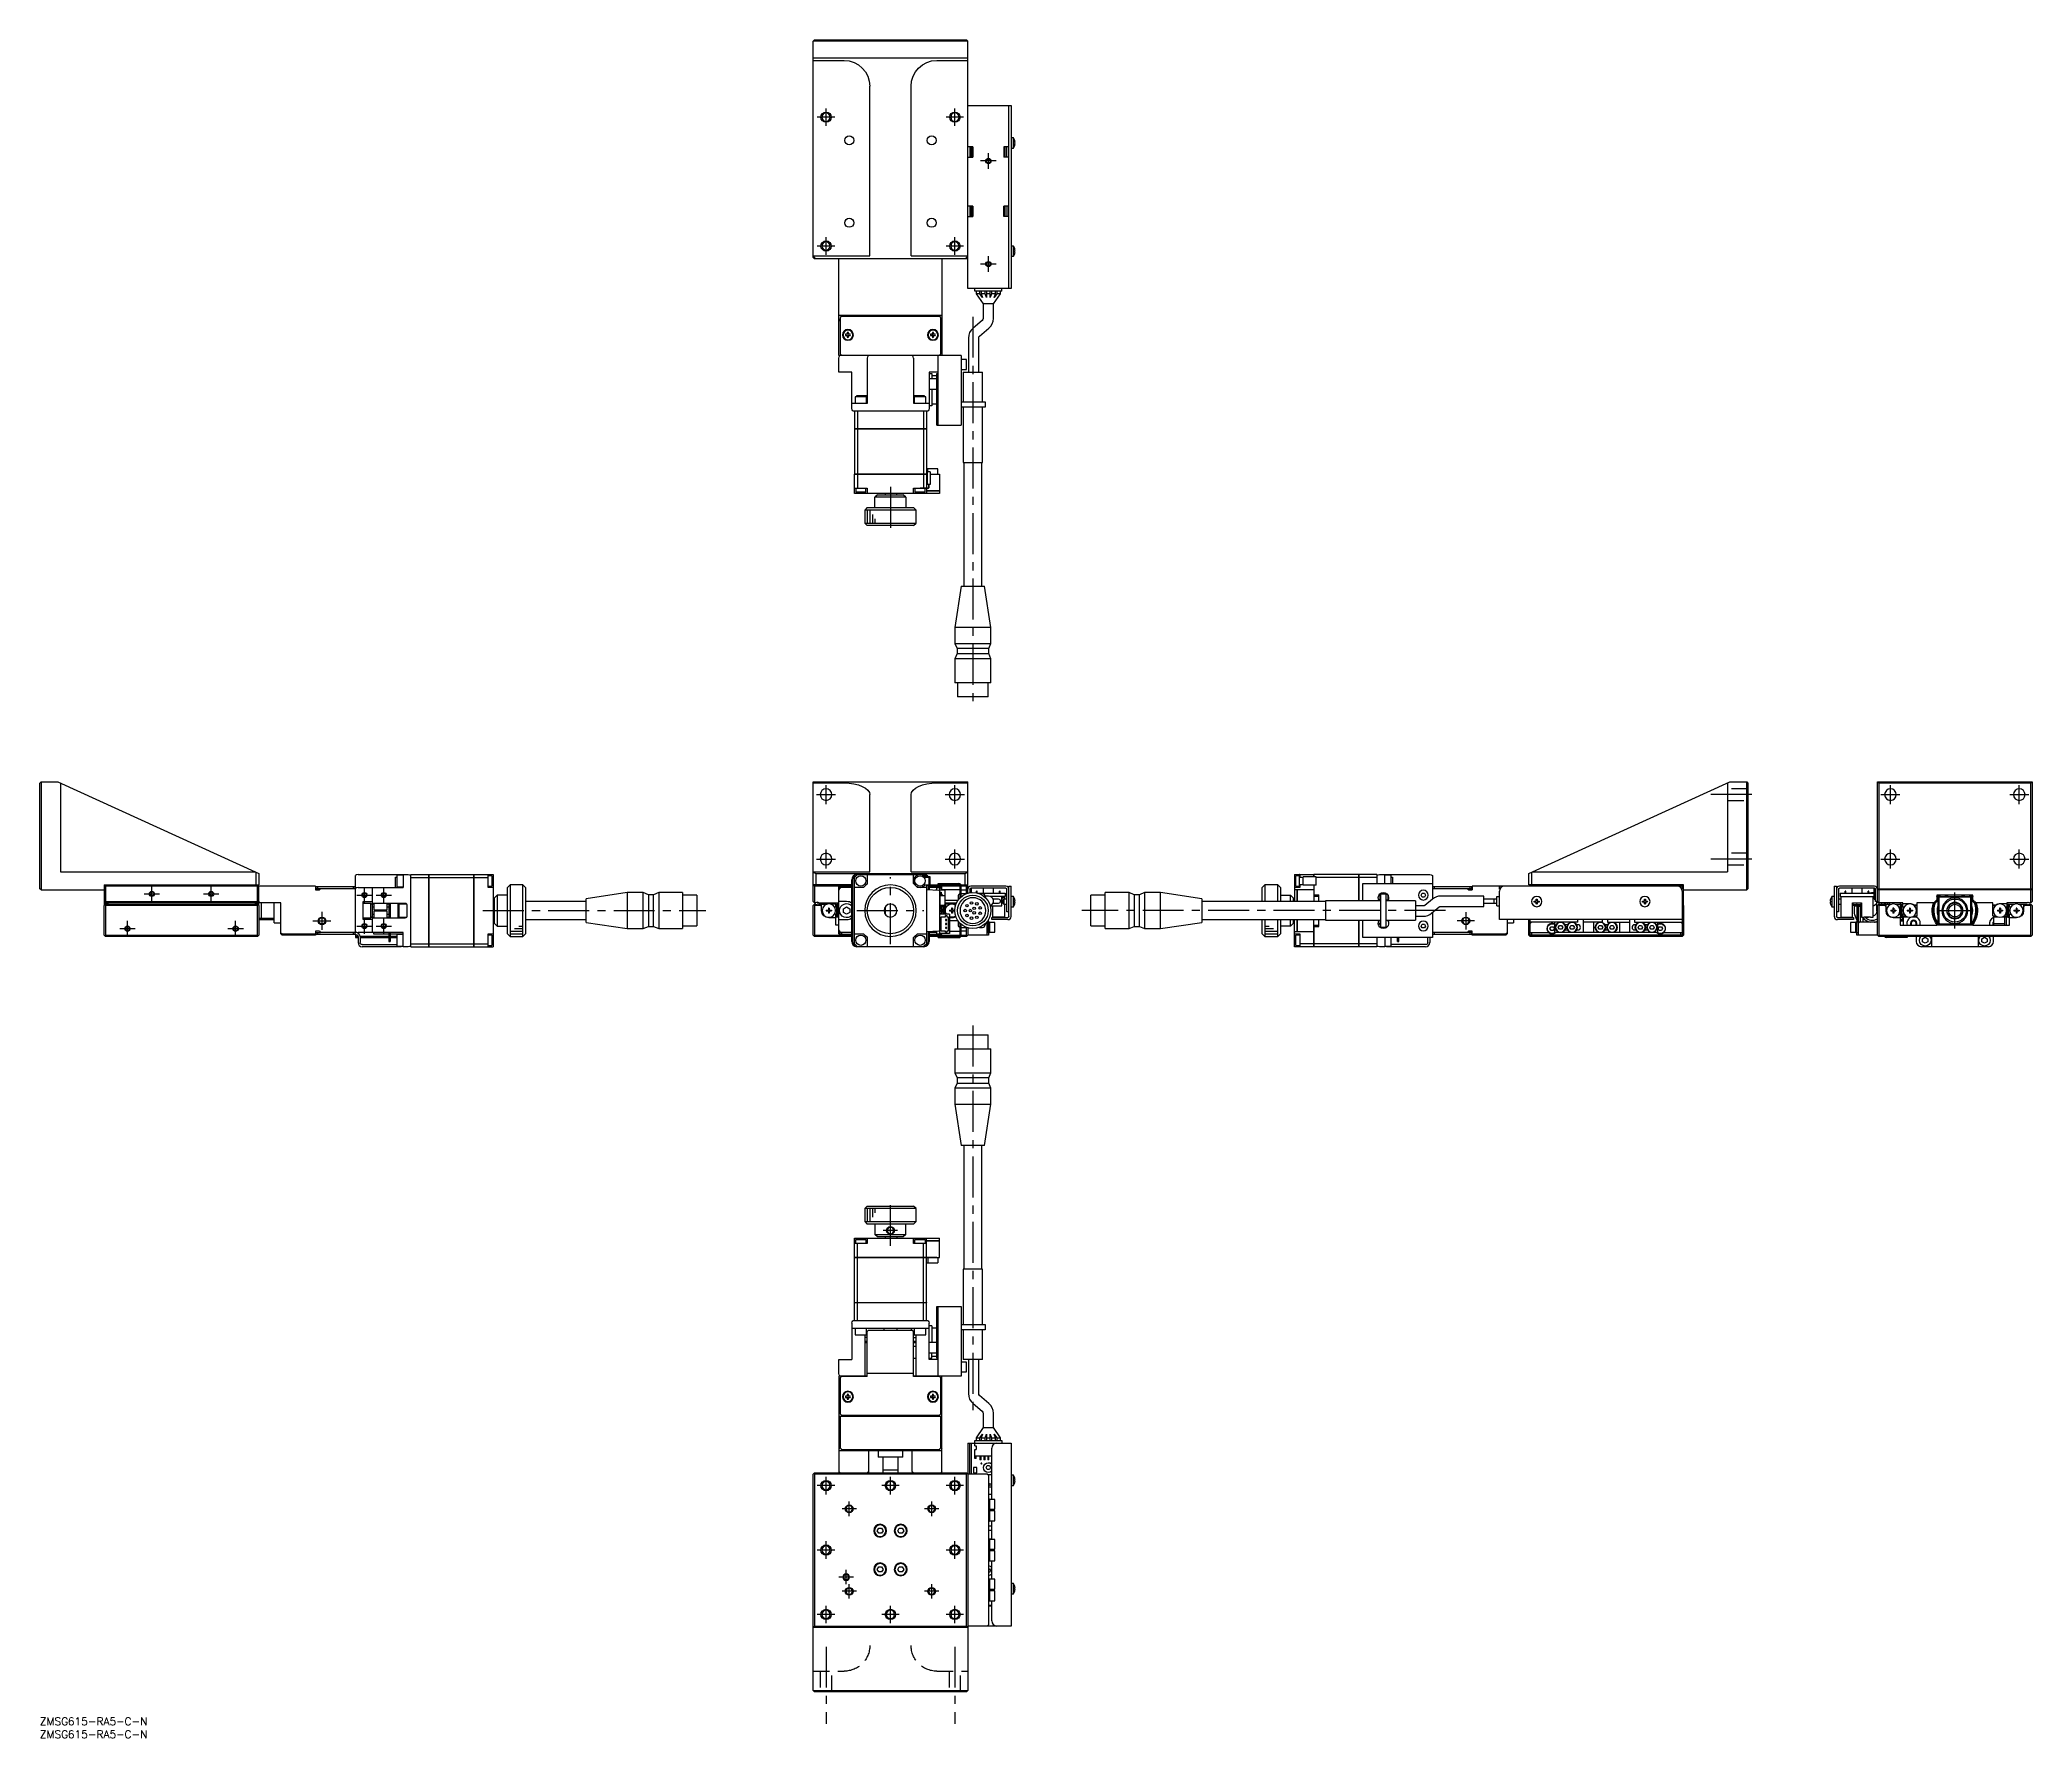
# Model space of a CAD drawing. Extents: x 0 to 773, y -8 to 651.
import ezdxf

# ---------------------------------------------------------------- set-up
doc = ezdxf.new("R2010")
doc.units = 0
doc.header["$LTSCALE"] = 0.5
doc.linetypes.add('CENTER', pattern=[50.8, 31.75, -6.35, 6.35, -6.35])
doc.linetypes.add('DASHED', pattern=[19.05, 12.7, -6.35])
for name, color, linetype in [('MSM_CENTER', 1, 'CENTER'), ('MSM_CONTINUOUS', 7, 'CONTINUOUS'), ('MSM_DASHED', 4, 'DASHED'), ('MSM_NARROW', 5, 'CONTINUOUS'), ('MSM_PART_NUMBER', 7, 'CONTINUOUS')]:
    doc.layers.add(name, color=color, linetype=linetype)
doc.styles.get("Standard").update_dxf_attribs({"font": 'txt.shx', "height": 1, "bigfont": 'bigfont.shx'})

# ---------------------------------------------------------------- blocks, each defined once
blk = doc.blocks.new('*U2')
at = {"layer": 'MSM_PART_NUMBER'}
blk.add_text('ZMSG615-RA5-C-N', height=3, dxfattribs=at).set_placement((0, -3))
blk = doc.blocks.new('*U3')
at = {"layer": 'MSM_PART_NUMBER'}
blk.add_text('ZMSG615-RA5-C-N', height=3, dxfattribs=at).set_placement((0, -8))

msp = doc.modelspace()

# ---------------------------------------------------------------- linework, layer by layer
at = {"layer": 'MSM_CENTER'}
for p, q in [((308.56, 621.06), (301.76, 621.06)), ((305.16, 617.66), (305.16, 624.46)), ((358.56, 621.06), (351.76, 621.06)), ((355.16, 617.66), (355.16, 624.46)), ((371.16, 604.06), (365.16, 604.06)), ((368.16, 601.06), (368.16, 607.06)), ((305.16, 567.66), (305.16, 574.46)), ((355.16, 567.66), (355.16, 574.46)), ((308.56, 571.06), (301.76, 571.06)), ((358.56, 571.06), (351.76, 571.06)), ((368.16, 561.06), (368.16, 567.06)), ((371.16, 564.06), (365.16, 564.06)), ((362.16, 543.61), (362.16, 392.51)), ((330.16, 477.56), (330.16, 459.06)), ((301.46, 358.15), (308.86, 358.15)), ((305.16, 354.45), (305.16, 361.85)), ((351.46, 358.15), (358.86, 358.15)), ((355.16, 354.45), (355.16, 361.85)), ((664.45, 358.15), (645.5, 358.15)), ((714.61, 358.15), (722.01, 358.15)), ((718.31, 354.45), (718.31, 361.85)), ((764.61, 358.15), (772.01, 358.15)), ((768.31, 354.45), (768.31, 361.85)), ((301.46, 333.15), (308.86, 333.15)), ((305.16, 329.45), (305.16, 336.85)), ((351.46, 333.15), (358.86, 333.15)), ((355.16, 329.45), (355.16, 336.85)), ((664.45, 333.15), (645.5, 333.15)), ((714.61, 333.15), (722.01, 333.15)), ((718.31, 329.45), (718.31, 336.85)), ((764.61, 333.15), (772.01, 333.15)), ((768.31, 329.45), (768.31, 336.85)), ((330.16, 300.15), (330.16, 326.15)), ((40.5, 319.65), (46.5, 319.65)), ((43.5, 316.65), (43.5, 322.65)), ((63.5, 319.65), (69.5, 319.65)), ((66.5, 316.65), (66.5, 322.65)), ((123, 319.15), (129, 319.15)), ((126, 316.15), (126, 322.15)), ((130.5, 319.15), (136.5, 319.15)), ((133.5, 316.15), (133.5, 322.15)), ((743.31, 306.15), (743.31, 320.15)), ((109.5, 312.65), (109.5, 305.65)), ((126, 304.15), (126, 310.15)), ((133.5, 304.15), (133.5, 310.15)), ((171.95, 313.15), (258.55, 313.15)), ((317.16, 313.15), (343.16, 313.15)), ((545.55, 313.15), (404.45, 313.15)), ((553.5, 312.55), (553.5, 305.75)), ((736.31, 313.15), (750.31, 313.15)), ((31, 306.15), (37, 306.15)), ((34, 303.15), (34, 309.15)), ((73, 306.15), (79, 306.15)), ((76, 303.15), (76, 309.15)), ((106, 309.15), (113, 309.15)), ((123, 307.15), (129, 307.15)), ((130.5, 307.15), (136.5, 307.15)), ((556.9, 309.15), (550.1, 309.15)), ((362.16, 268.55), (362.16, 117.45)), ((330.16, 183), (330.16, 201)), ((332.96, 189), (327.36, 189)), ((305.16, 86.6), (305.16, 93.4)), ((330.16, 86.6), (330.16, 93.4)), ((355.16, 86.6), (355.16, 93.4)), ((308.56, 90), (301.76, 90)), ((333.56, 90), (326.76, 90)), ((358.56, 90), (351.76, 90)), ((316.96, 81), (311.36, 81)), ((314.16, 78.2), (314.16, 83.8)), ((348.96, 81), (343.36, 81)), ((346.16, 78.2), (346.16, 83.8)), ((308.56, 65), (301.76, 65)), ((305.16, 61.6), (305.16, 68.4)), ((358.56, 65), (351.76, 65)), ((355.16, 61.6), (355.16, 68.4)), ((315.76, 54.5), (310.16, 54.5)), ((312.96, 51.7), (312.96, 57.3)), ((316.96, 49), (311.36, 49)), ((314.16, 46.2), (314.16, 51.8)), ((348.96, 49), (343.36, 49)), ((346.16, 46.2), (346.16, 51.8)), ((308.56, 40), (301.76, 40)), ((305.16, 36.6), (305.16, 43.4)), ((333.56, 40), (326.76, 40)), ((330.16, 36.6), (330.16, 43.4)), ((358.56, 40), (351.76, 40)), ((355.16, 36.6), (355.16, 43.4)), ((305.16, 27.5), (305.16, -2.5)), ((355.16, 27.5), (355.16, -2.5))]:
    msp.add_line(p, q, dxfattribs=at)
at = {"layer": 'MSM_CONTINUOUS'}
for p, q in [((300.66, 651.06), (300.16, 650.56)), ((300.16, 566.56), (300.16, 650.56)), ((360.16, 650.56), (300.16, 650.56)), ((300.66, 651.06), (359.66, 651.06)), ((360.16, 650.56), (359.66, 651.06)), ((360.16, 554.56), (360.16, 650.56)), ((300.16, 644.06), (360.16, 644.06)), ((300.16, 643.06), (312.16, 643.06)), ((348.16, 643.06), (360.16, 643.06)), ((322.16, 567.26), (322.16, 633.06)), ((338.16, 567.26), (338.16, 633.06)), ((360.16, 625.56), (376.96, 625.56)), ((376.16, 554.56), (376.16, 625.56)), ((376.96, 625.56), (376.96, 554.56)), ((377.86, 613.06), (376.96, 613.06)), ((377.86, 609.06), (377.86, 613.06)), ((378.42, 611.99), (378.42, 612.01)), ((378.42, 610.86), (378.42, 611.26)), ((378.42, 611.26), (378.55, 611.26)), ((362.16, 609.56), (360.16, 609.56)), ((360.16, 605.56), (362.16, 605.56)), ((360.96, 609.56), (360.96, 608.62)), ((360.96, 608.62), (360.96, 606.51)), ((360.96, 606.51), (360.96, 605.56)), ((361.46, 609.56), (361.46, 605.56)), ((361.66, 609.56), (361.66, 605.56)), ((362.16, 609.56), (362.16, 605.56)), ((374.16, 609.56), (374.16, 605.56)), ((376.16, 609.56), (374.16, 609.56)), ((376.16, 605.56), (374.16, 605.56)), ((374.66, 605.56), (374.66, 609.56)), ((375.36, 605.56), (375.36, 609.56)), ((376.96, 609.06), (377.86, 609.06)), ((378.55, 610.86), (378.42, 610.86)), ((378.42, 610.11), (378.42, 610.13)), ((362.16, 586.56), (360.16, 586.56)), ((360.16, 582.56), (362.16, 582.56)), ((360.96, 586.56), (360.96, 585.62)), ((360.96, 585.62), (360.96, 583.51)), ((360.96, 583.51), (360.96, 582.56)), ((361.46, 586.56), (361.46, 582.56)), ((361.66, 586.56), (361.66, 582.56)), ((362.16, 586.56), (362.16, 582.56)), ((376.16, 586.56), (374.16, 586.56)), ((374.16, 582.56), (374.16, 586.56)), ((376.16, 582.56), (374.16, 582.56)), ((374.66, 582.56), (374.66, 586.56)), ((375.36, 586.56), (375.36, 582.56)), ((300.16, 567.26), (322.16, 567.26)), ((300.16, 567.06), (301.16, 566.06)), ((300.16, 566.56), (300.66, 566.06)), ((300.41, 566.31), (300.66, 566.56)), ((359.66, 566.06), (300.66, 566.06)), ((310.16, 528.56), (310.16, 566.06)), ((338.16, 567.26), (360.16, 567.26)), ((350.16, 566.06), (350.16, 528.56)), ((359.16, 566.06), (360.16, 567.06)), ((359.66, 566.56), (359.91, 566.31)), ((359.66, 566.06), (360.16, 566.56)), ((377.86, 571.06), (376.96, 571.06)), ((376.96, 567.06), (377.86, 567.06)), ((377.86, 567.06), (377.86, 571.06)), ((378.42, 569.99), (378.42, 570.01)), ((378.42, 569.26), (378.55, 569.26)), ((378.42, 568.86), (378.42, 569.26)), ((378.55, 568.86), (378.42, 568.86)), ((378.42, 568.11), (378.42, 568.13)), ((376.96, 554.56), (360.16, 554.56)), ((362.91, 553.56), (362.91, 554.56)), ((373.41, 553.56), (362.91, 553.56)), ((363.41, 553.56), (363.41, 552.56)), ((364.91, 552.56), (363.41, 552.56)), ((363.41, 552.56), (366.16, 548.56)), ((364.91, 552.56), (364.91, 553.56)), ((365.91, 551.11), (364.91, 552.56)), ((365.41, 553.56), (365.41, 552.56)), ((366.91, 552.56), (365.41, 552.56)), ((365.41, 552.56), (365.91, 551.11)), ((366.91, 552.56), (366.91, 553.56)), ((367.41, 551.11), (366.91, 552.56)), ((367.41, 553.56), (367.41, 551.11)), ((368.91, 552.56), (367.41, 552.56)), ((368.91, 551.11), (368.91, 553.56)), ((369.41, 552.56), (368.91, 551.11)), ((369.41, 553.56), (369.41, 552.56)), ((370.91, 552.56), (369.41, 552.56)), ((370.16, 548.56), (372.91, 552.56)), ((371.41, 552.56), (370.41, 551.11)), ((370.41, 551.11), (370.91, 552.56)), ((370.91, 552.56), (370.91, 553.56)), ((371.41, 553.56), (371.41, 552.56)), ((372.91, 552.56), (371.41, 552.56)), ((372.91, 552.56), (372.91, 553.56)), ((373.41, 553.56), (373.41, 554.56)), ((350.16, 544.06), (310.16, 544.06)), ((310.66, 542.56), (310.16, 542.56)), ((310.66, 542.06), (310.16, 542.06)), ((311.16, 543.76), (310.66, 543.26)), ((310.66, 543.26), (310.66, 529.26)), ((349.16, 543.76), (311.16, 543.76)), ((315.66, 543.76), (315.66, 544.06)), ((316.41, 544.06), (316.41, 543.76)), ((321.91, 543.76), (321.91, 544.06)), ((325.36, 544.06), (325.16, 543.86)), ((325.16, 543.86), (325.16, 543.76)), ((335.16, 543.86), (325.16, 543.86)), ((335.16, 543.86), (334.96, 544.06)), ((335.16, 543.76), (335.16, 543.86)), ((338.41, 544.06), (338.41, 543.76)), ((343.91, 543.76), (343.91, 544.06)), ((344.66, 544.06), (344.66, 543.76)), ((349.66, 543.26), (349.16, 543.76)), ((349.66, 529.26), (349.66, 543.26)), ((350.16, 542.56), (349.66, 542.56)), ((350.16, 542.06), (349.66, 542.06)), ((365.81, 542.2), (362.21, 539.17)), ((370.16, 548.56), (366.16, 548.56)), ((366.16, 548.56), (366.16, 542.96)), ((370.16, 542.96), (370.16, 548.56)), ((313.42, 536.8), (312.75, 536.8)), ((312.75, 536.32), (313.42, 536.32)), ((313.42, 537.48), (313.42, 536.8)), ((313.42, 536.32), (313.42, 535.64)), ((313.9, 536.8), (313.9, 537.48)), ((314.58, 536.8), (313.9, 536.8)), ((313.9, 535.64), (313.9, 536.32)), ((313.9, 536.32), (314.58, 536.32)), ((346.42, 536.8), (345.75, 536.8)), ((345.75, 536.32), (346.42, 536.32)), ((346.42, 537.48), (346.42, 536.8)), ((346.42, 536.32), (346.42, 535.64)), ((346.9, 536.8), (346.9, 537.48)), ((347.58, 536.8), (346.9, 536.8)), ((346.9, 535.64), (346.9, 536.32)), ((346.9, 536.32), (347.58, 536.32)), ((360.42, 535.34), (360.42, 522.06)), ((364.42, 522.06), (364.42, 535.34)), ((364.78, 536.11), (368.38, 539.13)), ((357.66, 528.56), (310.16, 528.56)), ((310.16, 522.06), (310.16, 527.56)), ((310.66, 529.26), (311.16, 528.76)), ((311.16, 528.76), (349.16, 528.76)), ((315.66, 528.76), (315.66, 528.56)), ((320.16, 528.76), (320.16, 528.56)), ((321.16, 528.76), (321.16, 528.56)), ((321.26, 510.06), (321.26, 527.56)), ((322.66, 528.76), (322.66, 528.56)), ((337.66, 528.56), (337.66, 528.76)), ((339.06, 527.56), (339.06, 510.06)), ((339.16, 528.76), (339.16, 528.56)), ((340.16, 528.56), (340.16, 528.76)), ((344.66, 528.56), (344.66, 528.76)), ((348.66, 501.56), (348.66, 528.56)), ((349.16, 528.76), (349.66, 529.26)), ((357.66, 528.56), (357.66, 501.56)), ((359.66, 526.96), (357.66, 526.96)), ((359.66, 523.16), (359.66, 526.96)), ((315.16, 522.06), (310.16, 522.06)), ((315.16, 508.06), (315.16, 522.06)), ((348.66, 522.06), (345.16, 522.06)), ((345.16, 522.06), (345.16, 508.06)), ((345.16, 521.56), (346.16, 521.56)), ((348.16, 519.56), (345.16, 519.56)), ((346.16, 521.56), (346.16, 519.56)), ((346.16, 520.81), (348.16, 520.81)), ((348.16, 521.56), (348.66, 521.56)), ((348.16, 501.56), (348.16, 521.56)), ((357.66, 523.16), (359.66, 523.16)), ((358.41, 522.06), (365.91, 522.06)), ((358.41, 522.06), (358.41, 510.56)), ((365.91, 510.56), (365.91, 522.06)), ((320.91, 512.56), (316.41, 512.56)), ((316.41, 512.56), (316.41, 510.06)), ((317.08, 513.06), (321.26, 513.06)), ((317.08, 512.56), (317.08, 513.06)), ((320.91, 510.06), (320.91, 512.56)), ((339.06, 513.06), (343.24, 513.06)), ((343.91, 512.56), (339.41, 512.56)), ((339.41, 512.56), (339.41, 510.06)), ((343.24, 513.06), (343.24, 512.56)), ((343.91, 510.06), (343.91, 512.56)), ((345.16, 515.56), (348.16, 515.56)), ((346.16, 515.56), (346.16, 509.06)), ((357.66, 510.56), (366.91, 510.56)), ((366.91, 510.56), (366.91, 508.56)), ((315.16, 510.06), (321.26, 510.06)), ((315.55, 507.06), (344.78, 507.06)), ((316.16, 507.06), (316.16, 500.07)), ((317.32, 507.06), (317.32, 500.07)), ((339.06, 510.06), (345.16, 510.06)), ((343.01, 507.06), (343.01, 500.07)), ((344.16, 507.06), (344.16, 500.07)), ((346.16, 509.06), (345.16, 509.06)), ((346.16, 509.81), (348.16, 509.81)), ((366.91, 508.56), (357.66, 508.56)), ((358.41, 508.56), (358.41, 487.06)), ((365.91, 487.06), (365.91, 508.56)), ((316.16, 500.07), (344.16, 500.07)), ((344.16, 500.06), (316.16, 500.06)), ((316.16, 500.06), (316.16, 482.57)), ((316.17, 500.06), (316.17, 500.07)), ((317.32, 500.06), (317.32, 500.07)), ((317.32, 500.06), (317.32, 482.57)), ((343.01, 500.06), (343.01, 500.07)), ((343.01, 500.06), (343.01, 482.57)), ((344.15, 500.06), (344.15, 500.07)), ((344.16, 500.06), (344.16, 482.57)), ((348.16, 501.56), (357.66, 501.56)), ((316.16, 482.57), (344.46, 482.57)), ((344.46, 482.56), (316.16, 482.56)), ((316.16, 475.06), (316.16, 482.56)), ((316.17, 482.56), (316.17, 482.57)), ((317.32, 482.56), (317.32, 482.57)), ((317.32, 482.56), (317.32, 477.06)), ((343.01, 482.56), (343.01, 482.57)), ((343.01, 482.56), (343.01, 477.06)), ((344.15, 482.56), (344.15, 482.57)), ((348.56, 484.56), (344.16, 484.56)), ((344.16, 482.56), (344.16, 477.06)), ((344.46, 483.46), (344.46, 478.46)), ((345.56, 483.46), (344.46, 483.46)), ((344.66, 483.46), (344.66, 484.56)), ((345.56, 483.46), (345.56, 478.46)), ((345.56, 482.57), (348.16, 482.57)), ((345.56, 482.56), (349.16, 482.56)), ((348.16, 482.57), (348.16, 482.56)), ((348.56, 482.56), (348.56, 484.56)), ((349.16, 482.56), (349.16, 476.07)), ((358.41, 487.06), (365.91, 487.06)), ((358.66, 487.06), (358.66, 439.06)), ((365.66, 439.06), (365.66, 487.06)), ((316.16, 477.06), (321.16, 477.06)), ((349.16, 475.06), (316.16, 475.06)), ((316.66, 477.06), (316.66, 475.56)), ((320.66, 475.56), (316.66, 475.56)), ((319.66, 475.06), (319.66, 475.56)), ((320.66, 475.56), (320.66, 477.06)), ((321.16, 477.06), (321.16, 475.06)), ((325.16, 474.56), (324.16, 473.56)), ((336.16, 473.56), (324.16, 473.56)), ((324.16, 469.56), (324.16, 473.56)), ((325.16, 474.56), (335.16, 474.56)), ((328.16, 475.06), (328.16, 474.56)), ((332.66, 474.56), (332.66, 475.06)), ((336.16, 473.56), (335.16, 474.56)), ((336.16, 473.56), (336.16, 469.56)), ((339.16, 475.06), (339.16, 477.06)), ((339.16, 477.06), (341.66, 477.06)), ((344.76, 476.96), (339.16, 476.96)), ((339.66, 476.96), (339.66, 475.56)), ((343.66, 475.56), (339.66, 475.56)), ((340.66, 475.06), (340.66, 475.56)), ((344.16, 477.06), (341.66, 477.06)), ((341.66, 477.06), (343.01, 477.06)), ((344.02, 477.06), (343.66, 477.06)), ((343.66, 475.56), (343.66, 477.06)), ((344.76, 477.06), (344.02, 477.06)), ((344.16, 476.96), (344.16, 475.06)), ((344.16, 476.07), (349.16, 476.07)), ((349.16, 476.06), (344.16, 476.06)), ((345.56, 478.46), (344.46, 478.46)), ((344.96, 478.46), (344.96, 477.26)), ((345.06, 478.46), (345.06, 477.26)), ((349.15, 476.06), (349.15, 476.07)), ((349.16, 476.06), (349.16, 475.06)), ((321.16, 469.56), (320.16, 468.56)), ((320.16, 468.56), (320.16, 463.56)), ((340.16, 468.56), (320.16, 468.56)), ((321.16, 469.56), (339.16, 469.56)), ((340.16, 468.56), (339.16, 469.56)), ((340.16, 463.56), (340.16, 468.56)), ((320.16, 463.56), (321.16, 462.56)), ((320.16, 463.56), (340.16, 463.56)), ((339.16, 462.56), (321.16, 462.56)), ((339.16, 462.56), (340.16, 463.56)), ((357.59, 439.06), (355.16, 423.06)), ((357.59, 439.06), (366.73, 439.06)), ((369.16, 423.06), (366.73, 439.06)), ((369.16, 423.06), (355.16, 423.06)), ((355.16, 423.06), (355.16, 416.86)), ((369.16, 416.86), (369.16, 423.06)), ((355.16, 416.86), (369.16, 416.86)), ((355.16, 416.86), (356.01, 414.86)), ((356.01, 412.86), (355.16, 410.86)), ((369.16, 410.86), (355.16, 410.86)), ((355.16, 410.86), (355.16, 401.56)), ((368.31, 414.86), (356.01, 414.86)), ((356.01, 414.86), (356.01, 412.86)), ((356.01, 412.86), (368.31, 412.86)), ((368.31, 414.86), (369.16, 416.86)), ((368.31, 412.86), (368.31, 414.86)), ((369.16, 410.86), (368.31, 412.86)), ((369.16, 401.56), (369.16, 410.86)), ((369.16, 401.56), (355.16, 401.56)), ((356.21, 401.56), (356.21, 396.06)), ((368.11, 396.06), (356.21, 396.06)), ((368.11, 396.06), (368.11, 401.56)), ((0, 362.65), (0.5, 363.15)), ((0, 321.65), (0, 362.65)), ((0.5, 363.15), (7, 363.15)), ((0.5, 363.15), (0.5, 321.15)), ((7, 363.15), (85, 327.6)), ((8, 362.69), (8, 328.15)), ((300.16, 363.15), (360.16, 363.15)), ((300.16, 316.65), (300.16, 363.15)), ((300.16, 362.69), (312.16, 362.69)), ((312.16, 362.69), (314.12, 362.61)), ((314.12, 362.61), (315.99, 362.35)), ((315.99, 362.35), (317.72, 361.93)), ((317.72, 361.93), (319.24, 361.36)), ((319.24, 361.36), (320.48, 360.67)), ((320.48, 360.67), (321.4, 359.88)), ((321.4, 359.88), (321.97, 359.03)), ((321.97, 359.03), (322.16, 358.14)), ((322.16, 328.15), (322.16, 358.14)), ((338.16, 358.14), (338.36, 359.03)), ((338.16, 328.15), (338.16, 358.14)), ((338.36, 359.03), (338.93, 359.88)), ((338.93, 359.88), (339.85, 360.67)), ((339.85, 360.67), (341.09, 361.36)), ((341.09, 361.36), (342.61, 361.93)), ((342.61, 361.93), (344.34, 362.35)), ((344.34, 362.35), (346.21, 362.61)), ((346.21, 362.61), (348.16, 362.69)), ((348.16, 362.69), (360.16, 362.69)), ((360.16, 319.86), (360.16, 363.15)), ((578, 327.6), (656, 363.15)), ((655, 362.69), (655, 328.15)), ((656, 363.15), (662.5, 363.15)), ((662.5, 321.15), (662.5, 363.15)), ((662.5, 363.15), (663, 362.65)), ((663, 362.65), (663, 321.65)), ((713.31, 316.65), (713.31, 363.15)), ((713.31, 363.15), (713.81, 362.65)), ((713.31, 363.15), (773.31, 363.15)), ((713.81, 362.65), (713.81, 321.65)), ((772.81, 362.65), (713.81, 362.65)), ((772.81, 362.65), (773.31, 363.15)), ((772.81, 321.65), (772.81, 362.65)), ((773.31, 363.15), (773.31, 316.65)), ((8, 328.15), (83.8, 328.15)), ((84, 323.15), (84, 328.06)), ((85, 327.6), (85, 323.15)), ((122.5, 321.67), (122.5, 326.77)), ((123.5, 327.15), (143, 327.15)), ((138, 322.05), (138, 326.1)), ((138, 326.1), (138.5, 326.1)), ((141, 326.9), (138.5, 326.9)), ((138.5, 326.9), (138.5, 322.4)), ((141, 327.15), (141, 322.05)), ((144, 299.15), (144, 327.15)), ((144, 327.15), (150.99, 327.15)), ((144, 325.99), (150.99, 325.99)), ((150.99, 299.15), (150.99, 327.15)), ((151, 327.14), (150.99, 327.14)), ((151, 325.99), (150.99, 325.99)), ((151, 327.15), (168.49, 327.15)), ((151, 327.15), (151, 299.15)), ((151, 325.99), (168.49, 325.99)), ((168.49, 299.15), (168.49, 327.15)), ((168.5, 327.14), (168.49, 327.14)), ((168.5, 325.99), (168.49, 325.99)), ((168.5, 327.15), (168.5, 299.15)), ((168.5, 327.15), (176, 327.15)), ((168.5, 325.99), (174, 325.99)), ((174, 322.15), (174, 327.15)), ((175.5, 326.65), (174, 326.65)), ((175.5, 326.65), (175.5, 322.65)), ((176, 327.15), (176, 299.15)), ((300.16, 328.15), (322.16, 328.15)), ((300.16, 328.06), (301.16, 327.6)), ((301.16, 327.6), (359.16, 327.6)), ((301.16, 327.6), (301.16, 323.15)), ((315.16, 301.15), (315.16, 325.15)), ((315.55, 301.15), (315.55, 325.15)), ((316.16, 300.3), (316.16, 325.99)), ((317.16, 327.15), (343.16, 327.15)), ((321.16, 327.15), (321.16, 323.65)), ((338.16, 328.15), (360.16, 328.15)), ((339.16, 323.65), (339.16, 327.15)), ((343.66, 326.15), (345.06, 326.15)), ((344.46, 326.25), (344.46, 326.15)), ((345.56, 326.25), (344.46, 326.25)), ((345.06, 326.15), (345.06, 323.15)), ((345.56, 323.05), (345.56, 326.25)), ((359.16, 327.6), (360.16, 328.06)), ((359.16, 323.15), (359.16, 327.6)), ((487, 327.15), (494.5, 327.15)), ((487, 327.15), (487, 316.65)), ((488.9, 326.65), (487.5, 326.65)), ((487.5, 322.65), (487.5, 326.65)), ((489, 327.15), (488.9, 327.15)), ((488.9, 322.15), (488.9, 327.15)), ((488.9, 326.15), (490.4, 326.15)), ((489, 327.15), (489, 326.15)), ((495.4, 326.25), (490.4, 326.25)), ((490.4, 323.05), (490.4, 326.25)), ((494.5, 326.25), (494.5, 327.15)), ((494.5, 327.14), (494.51, 327.14)), ((494.51, 327.15), (494.51, 326.25)), ((512, 327.15), (494.51, 327.15)), ((495.4, 323.05), (495.4, 326.25)), ((512, 325.99), (495.4, 325.99)), ((512, 316.9), (512, 327.15)), ((512, 327.14), (512.01, 327.14)), ((512, 325.99), (512.01, 325.99)), ((519, 327.15), (512.01, 327.15)), ((512.01, 327.15), (512.01, 316.9)), ((519, 325.99), (512.01, 325.99)), ((519, 327.15), (519, 323.65)), ((520, 327.15), (539.5, 327.15)), ((522, 323.65), (522, 327.15)), ((524.5, 326.9), (522, 326.9)), ((524.5, 323.65), (524.5, 326.9)), ((524.5, 326.1), (525, 326.1)), ((525, 326.1), (525, 323.65)), ((540.5, 326.77), (540.5, 317.58)), ((578, 323.15), (578, 327.6)), ((579, 328.06), (579, 323.15)), ((579.2, 328.15), (655, 328.15)), ((0.5, 321.15), (0, 321.65)), ((0.5, 321.15), (25, 321.15)), ((25, 323.15), (85, 323.15)), ((25, 323.15), (25, 315.45)), ((25, 322.65), (25.25, 322.9)), ((25.5, 323.15), (25.25, 322.9)), ((25.25, 322.9), (25.5, 322.65)), ((25.5, 322.65), (25.5, 316.65)), ((84.5, 322.65), (25.5, 322.65)), ((85, 322.65), (84.5, 323.15)), ((84.5, 322.65), (84.75, 322.9)), ((84.5, 316.65), (84.5, 322.65)), ((85, 315.45), (85, 322.65)), ((107, 322.65), (85, 322.65)), ((107, 322.65), (107, 321.15)), ((108.75, 321.4), (107, 321.4)), ((107, 321.15), (108.5, 321.15)), ((107.3, 321.65), (107.3, 322.45)), ((107.3, 322.45), (122.3, 322.45)), ((122.5, 321.65), (107.3, 321.65)), ((107.8, 322.45), (107.8, 321.65)), ((109, 321.65), (108.5, 321.15)), ((121.8, 321.65), (121.8, 322.45)), ((122.3, 322.45), (122.3, 321.65)), ((122.5, 304.65), (122.5, 321.65)), ((123.5, 322.05), (141, 322.05)), ((129, 322.05), (129, 316.02)), ((138.5, 322.4), (141, 322.4)), ((174, 322.65), (175.5, 322.65)), ((176, 322.15), (174, 322.15)), ((176, 323.65), (175.5, 323.65)), ((176.5, 318.15), (177.5, 319.15)), ((176.5, 308.15), (176.5, 318.15)), ((177.5, 319.15), (177.5, 307.15)), ((181.5, 319.15), (177.5, 319.15)), ((182.5, 323.15), (181.5, 322.15)), ((181.5, 304.15), (181.5, 322.15)), ((187.5, 323.15), (182.5, 323.15)), ((182.5, 323.15), (182.5, 303.15)), ((188.5, 322.15), (187.5, 323.15)), ((187.5, 303.15), (187.5, 323.15)), ((188.5, 322.15), (188.5, 304.15)), ((228, 320.15), (212, 317.72)), ((212, 308.58), (212, 317.72)), ((234.2, 320.15), (228, 320.15)), ((228, 320.15), (228, 306.15)), ((236.2, 319.3), (234.2, 320.15)), ((234.2, 306.15), (234.2, 320.15)), ((238.2, 319.3), (236.2, 319.3)), ((236.2, 319.3), (236.2, 307)), ((240.2, 320.15), (238.2, 319.3)), ((238.2, 307), (238.2, 319.3)), ((249.5, 320.15), (240.2, 320.15)), ((240.2, 320.15), (240.2, 306.15)), ((249.5, 320.15), (249.5, 306.15)), ((255, 319.1), (249.5, 319.1)), ((255, 319.1), (255, 307.2)), ((300.16, 322.65), (300.66, 323.15)), ((315.16, 323.15), (300.16, 323.15)), ((300.41, 322.9), (300.66, 322.65)), ((300.66, 322.65), (300.66, 316.15)), ((315.16, 322.65), (300.66, 322.65)), ((310.16, 304.15), (310.16, 322.65)), ((310.36, 321.65), (310.16, 321.65)), ((310.66, 321.92), (310.66, 322.45)), ((310.66, 322.45), (315.16, 322.45)), ((311.16, 322.45), (311.16, 322.05)), ((315.16, 322.05), (311.16, 322.05)), ((311.66, 323.15), (312.01, 322.8)), ((312.01, 322.8), (315.16, 322.8)), ((319.66, 322.15), (316.16, 322.15)), ((344.16, 322.15), (340.66, 322.15)), ((343.66, 323.15), (345.06, 323.15)), ((344.16, 323.15), (344.16, 300.3)), ((344.16, 321.4), (348.89, 321.07)), ((344.46, 323.15), (344.46, 323.05)), ((344.46, 323.05), (345.56, 323.05)), ((344.78, 323.05), (344.78, 321.36)), ((345.16, 323.05), (345.16, 321.33)), ((345.16, 322.8), (348.31, 322.8)), ((357.16, 322.65), (345.16, 322.65)), ((345.16, 322.45), (349.66, 322.45)), ((348.16, 322.05), (345.16, 322.05)), ((345.56, 323.15), (348.66, 323.15)), ((348.16, 321.15), (347.74, 321.15)), ((348.16, 321.12), (348.16, 322.15)), ((348.16, 322.15), (349.36, 322.15)), ((348.31, 322.8), (348.66, 323.15)), ((348.66, 323.15), (348.66, 323.65)), ((348.66, 323.65), (356.66, 323.65)), ((356.96, 323.15), (348.66, 323.15)), ((349.16, 322.15), (349.16, 322.45)), ((349.16, 320.77), (349.16, 305.53)), ((349.36, 304.15), (349.36, 322.15)), ((351.36, 321.05), (349.36, 321.05)), ((349.36, 320.32), (349.91, 320.32)), ((349.36, 320.1), (349.59, 320.1)), ((349.36, 319.85), (349.59, 319.85)), ((349.36, 319.79), (349.59, 319.79)), ((349.36, 319.37), (349.45, 319.37)), ((349.36, 317.37), (349.46, 317.37)), ((349.36, 317.25), (349.46, 317.25)), ((349.46, 315.25), (349.46, 318.95)), ((349.56, 319.05), (351.14, 319.05)), ((349.59, 319.59), (349.59, 320.1)), ((349.66, 322.45), (349.66, 321.92)), ((349.69, 319.49), (350.02, 319.49)), ((350.02, 319.26), (349.69, 319.26)), ((349.91, 320.32), (349.91, 319.49)), ((349.91, 319.26), (349.91, 319.05)), ((350.16, 321.65), (349.96, 321.65)), ((350.12, 319.05), (350.12, 319.16)), ((350.16, 321.15), (350.16, 322.65)), ((357.16, 321.15), (350.16, 321.15)), ((350.35, 319.05), (350.35, 319.16)), ((351.24, 318.95), (351.24, 315.57)), ((351.24, 317.25), (351.36, 317.25)), ((351.24, 317.15), (356.41, 317.15)), ((351.36, 317.25), (351.36, 321.05)), ((356.41, 318.65), (356.41, 317.14)), ((357.16, 318.05), (357.16, 322.95)), ((357.53, 323.15), (360.16, 323.15)), ((359.66, 322.65), (357.66, 322.65)), ((357.66, 318.51), (357.66, 322.65)), ((359.66, 321.05), (357.66, 321.05)), ((359.57, 319.65), (357.66, 319.65)), ((357.66, 318.65), (357.83, 318.65)), ((359.66, 323.15), (360.16, 322.65)), ((359.66, 322.65), (359.91, 322.9)), ((359.66, 321.05), (359.66, 322.65)), ((359.66, 319.69), (359.66, 321.05)), ((360.96, 321.45), (360.96, 320.05)), ((361.46, 321.65), (361.02, 321.65)), ((374.96, 322.65), (361.36, 322.65)), ((374.96, 321.85), (361.36, 321.85)), ((361.46, 321.65), (361.46, 320.11)), ((363.79, 320.65), (363.54, 320.65)), ((363.54, 320.01), (363.54, 320.65)), ((363.79, 319.96), (363.79, 320.65)), ((364.19, 319.85), (374.66, 319.85)), ((365.91, 319.65), (364.76, 319.65)), ((366.16, 321.85), (366.16, 319.85)), ((368.16, 318.8), (366.9, 318.8)), ((366.91, 318.65), (366.91, 318.29)), ((374.66, 318.65), (368.92, 318.65)), ((372.16, 317.55), (370.02, 317.55)), ((370.16, 319.85), (370.16, 321.85)), ((372.54, 319.85), (372.54, 320.65)), ((372.79, 320.65), (372.54, 320.65)), ((372.79, 319.85), (372.79, 320.65)), ((373.41, 314.95), (373.41, 318.65)), ((373.64, 317.85), (373.41, 317.85)), ((373.64, 318.65), (373.64, 317.85)), ((373.87, 318.1), (373.64, 318.1)), ((373.87, 318.65), (373.87, 318.1)), ((374.16, 317.65), (373.96, 317.45)), ((373.96, 315.85), (373.96, 317.45)), ((374.16, 317.65), (374.16, 315.65)), ((375.36, 317.65), (374.16, 317.65)), ((374.41, 318.65), (374.41, 317.65)), ((374.66, 319.85), (374.66, 318.65)), ((375.36, 312.65), (375.36, 321.45)), ((376.16, 310.95), (376.16, 322.65)), ((376.16, 322.65), (376.96, 322.65)), ((376.96, 310.85), (376.96, 322.65)), ((377.86, 318.65), (376.96, 318.65)), ((377.86, 314.65), (377.86, 318.65)), ((378.42, 317.58), (378.42, 317.6)), ((413.5, 319.1), (408, 319.1)), ((408, 307.2), (408, 319.1)), ((422.8, 320.15), (413.5, 320.15)), ((413.5, 306.15), (413.5, 320.15)), ((424.8, 319.3), (422.8, 320.15)), ((422.8, 306.15), (422.8, 320.15)), ((426.8, 319.3), (424.8, 319.3)), ((424.8, 319.3), (424.8, 307)), ((428.8, 320.15), (426.8, 319.3)), ((426.8, 307), (426.8, 319.3)), ((435, 320.15), (428.8, 320.15)), ((428.8, 320.15), (428.8, 306.15)), ((451, 317.72), (435, 320.15)), ((435, 306.15), (435, 320.15)), ((451, 317.72), (451, 308.58)), ((475.5, 323.15), (474.5, 322.15)), ((474.5, 316.65), (474.5, 322.15)), ((480.5, 323.15), (475.5, 323.15)), ((475.5, 323.15), (475.5, 316.65)), ((481.5, 322.15), (480.5, 323.15)), ((480.5, 316.65), (480.5, 323.15)), ((481.5, 322.15), (481.5, 316.65)), ((481.5, 319.15), (485.5, 319.15)), ((485.5, 316.65), (485.5, 319.15)), ((486.5, 318.15), (485.5, 319.15)), ((486.5, 318.15), (486.5, 316.65)), ((487, 323.65), (487.5, 323.65)), ((489, 322.15), (487, 322.15)), ((487.2, 321.38), (487, 321.38)), ((487.2, 321.4), (487.2, 321.38)), ((487.2, 321.4), (488, 321.4)), ((487.5, 322.65), (488.9, 322.65)), ((488, 316.65), (488, 321.4)), ((488, 321.39), (488.01, 321.39)), ((488.01, 321.4), (488.01, 316.65)), ((488.01, 321.4), (494.5, 321.4)), ((490.4, 323.15), (488.9, 323.15)), ((489, 323.15), (489, 322.15)), ((495.4, 323.05), (490.4, 323.05)), ((494.5, 323.05), (494.5, 316.65)), ((494.5, 318.8), (496.5, 318.8)), ((494.51, 323.05), (494.51, 318.8)), ((494.51, 319.3), (496.5, 319.3)), ((496.5, 316.65), (496.5, 319.3)), ((513.5, 316.9), (513.5, 323.65)), ((513.5, 323.65), (540.5, 323.65)), ((520.17, 319.37), (520.17, 317.37)), ((520.5, 319.37), (520.17, 319.37)), ((520.17, 317.37), (520.5, 317.37)), ((520.5, 319.65), (522.5, 319.65)), ((520.5, 306.65), (520.5, 319.65)), ((522.5, 319.65), (522.5, 306.65)), ((523.08, 319.37), (522.5, 319.37)), ((522.5, 317.37), (523.33, 317.37)), ((523.33, 317.37), (523.33, 318.95)), ((536.13, 319.15), (536.56, 319.9)), ((536.56, 318.4), (536.13, 319.15)), ((536.56, 319.9), (537.43, 319.9)), ((537.43, 318.4), (536.56, 318.4)), ((537.43, 319.9), (537.86, 319.15)), ((537.86, 319.15), (537.43, 318.4)), ((540.55, 317.63), (537.63, 315.18)), ((555.7, 321.65), (540.5, 321.65)), ((540.7, 322.45), (555.7, 322.45)), ((540.7, 321.65), (540.7, 322.45)), ((541.2, 322.45), (541.2, 321.65)), ((560.5, 318.8), (543.77, 318.8)), ((554.5, 321.15), (554, 321.65)), ((556, 321.4), (554.25, 321.4)), ((554.5, 321.15), (556, 321.15)), ((555.2, 321.65), (555.2, 322.45)), ((555.7, 322.45), (555.7, 321.65)), ((637.5, 322.65), (556, 322.65)), ((556, 322.65), (556, 321.15)), ((560.5, 314.8), (560.5, 318.8)), ((565.5, 317.55), (560.5, 317.55)), ((564.5, 316.05), (564.5, 317.55)), ((565.5, 314.95), (565.5, 318.65)), ((565.5, 318.65), (566.5, 318.65)), ((566.5, 321.45), (566.5, 322.65)), ((566.5, 309.65), (566.5, 320.65)), ((638, 323.15), (578, 323.15)), ((578, 322.65), (578.25, 322.9)), ((578.5, 323.15), (578.25, 322.9)), ((578.25, 322.9), (578.5, 322.65)), ((580.8, 316.85), (580.8, 317.58)), ((581.2, 317.58), (581.2, 316.85)), ((622.8, 316.85), (622.8, 317.58)), ((623.2, 317.58), (623.2, 316.85)), ((638, 322.65), (637.5, 323.15)), ((637.5, 322.65), (637.75, 322.9)), ((637.5, 322.65), (637.5, 321.45)), ((637.5, 320.65), (637.5, 303.65)), ((638, 315.45), (638, 323.15)), ((638, 321.15), (662.5, 321.15)), ((663, 321.65), (662.5, 321.15)), ((695.06, 317.6), (695.06, 317.58)), ((696.51, 318.65), (695.61, 318.65)), ((695.61, 318.65), (695.61, 314.65)), ((696.51, 322.65), (697.31, 322.65)), ((696.51, 322.65), (696.51, 310.85)), ((697.31, 322.65), (697.31, 310.95)), ((698.11, 321.45), (698.11, 312.65)), ((699.06, 317.65), (698.11, 317.65)), ((712.11, 322.65), (698.51, 322.65)), ((712.11, 321.85), (698.51, 321.85)), ((698.81, 319.85), (711.81, 319.85)), ((698.81, 319.85), (698.81, 318.65)), ((698.81, 318.65), (711.81, 318.65)), ((699.06, 318.65), (699.06, 310.65)), ((700.94, 320.65), (700.69, 320.65)), ((700.69, 319.85), (700.69, 320.65)), ((700.94, 319.85), (700.94, 320.65)), ((703.31, 321.85), (703.31, 319.85)), ((707.31, 319.85), (707.31, 321.85)), ((709.94, 320.65), (709.69, 320.65)), ((709.69, 319.85), (709.69, 320.65)), ((709.94, 319.85), (709.94, 320.65)), ((711.56, 310.65), (711.56, 318.65)), ((711.81, 319.85), (711.81, 318.65)), ((712.01, 319.65), (711.81, 319.65)), ((712.01, 318.65), (711.82, 318.65)), ((712.46, 321.65), (712.01, 321.65)), ((712.01, 317.65), (712.01, 321.65)), ((712.01, 317.65), (712.51, 317.65)), ((712.51, 316.65), (712.51, 321.45)), ((713.81, 321.65), (713.31, 321.15)), ((773.31, 321.15), (713.31, 321.15)), ((713.81, 321.65), (772.81, 321.65)), ((713.81, 321.15), (713.81, 316.15)), ((735.1, 316.15), (736.31, 317.36)), ((750.31, 319.15), (736.31, 319.15)), ((736.31, 319.15), (736.31, 316.65)), ((736.81, 317.85), (737.31, 318.35)), ((736.81, 308.45), (736.81, 317.85)), ((737.11, 318.15), (737.11, 308.15)), ((737.31, 318.35), (737.61, 318.65)), ((749.31, 318.35), (737.31, 318.35)), ((737.61, 318.65), (749.01, 318.65)), ((749.01, 318.65), (749.81, 317.85)), ((749.51, 308.15), (749.51, 318.15)), ((749.81, 317.85), (749.81, 308.45)), ((750.31, 316.65), (750.31, 319.15)), ((750.31, 317.36), (751.52, 316.15)), ((773.31, 321.15), (772.81, 321.65)), ((772.81, 316.15), (772.81, 321.15)), ((25.5, 316.65), (25, 316.15)), ((93.5, 316.15), (25, 316.15)), ((25, 315.92), (26.4, 315.92)), ((25.1, 315.35), (25, 315.45)), ((25, 315.15), (25.25, 315.4)), ((25, 303.65), (25, 315.15)), ((25.1, 315.25), (25.1, 315.45)), ((25.5, 315.65), (25.25, 315.4)), ((25.25, 315.4), (25.5, 315.15)), ((26.1, 315.75), (25.4, 315.75)), ((25.5, 316.65), (84.5, 316.65)), ((25.5, 315.65), (84.5, 315.65)), ((84.5, 315.15), (25.5, 315.15)), ((25.5, 315.15), (25.5, 303.65)), ((26.4, 315.92), (26.4, 315.65)), ((85, 315.92), (83.6, 315.92)), ((83.6, 315.92), (83.6, 315.65)), ((84.6, 315.75), (83.9, 315.75)), ((85, 316.15), (84.5, 316.65)), ((85, 315.15), (84.5, 315.65)), ((84.5, 315.15), (84.75, 315.4)), ((84.5, 303.65), (84.5, 315.15)), ((85, 315.45), (84.9, 315.35)), ((84.9, 315.45), (84.9, 315.25)), ((85.5, 316.15), (85, 316.65)), ((85, 315.15), (85, 303.65)), ((85, 310.15), (91, 310.15)), ((85, 309.65), (91, 309.65)), ((86, 310.15), (86, 316.15)), ((91, 308.4), (91, 316.15)), ((93.5, 304.15), (93.5, 316.15)), ((125.5, 309.65), (125.5, 316.65)), ((125.5, 316.65), (129, 316.65)), ((128.5, 315.9), (125.5, 315.9)), ((125.5, 310.4), (128.5, 310.4)), ((129, 309.65), (125.5, 309.65)), ((128.5, 310.4), (128.5, 315.9)), ((129, 316.02), (129.09, 316.02)), ((129, 310.28), (129.09, 310.28)), ((129, 310.28), (129, 304.65)), ((129.01, 316), (129.09, 316.02)), ((129.09, 310.28), (129.01, 310.31)), ((129.1, 310.27), (129.1, 316.02)), ((129.6, 315.65), (129.1, 315.65)), ((129.1, 314.65), (129.6, 314.65)), ((129.6, 311.65), (129.1, 311.65)), ((129.1, 310.65), (129.6, 310.65)), ((129.3, 316.05), (141.7, 316.05)), ((141.7, 310.25), (129.3, 310.25)), ((129.5, 316.05), (129.5, 315.65)), ((129.5, 310.65), (129.5, 310.25)), ((129.6, 316.05), (129.6, 313.4)), ((129.6, 313.4), (134.8, 313.4)), ((129.6, 312.9), (129.6, 310.25)), ((134.8, 312.9), (129.6, 312.9)), ((134.8, 313.4), (134.8, 316.05)), ((135.5, 315.65), (134.8, 315.65)), ((134.8, 314.65), (135.5, 314.65)), ((134.8, 310.25), (134.8, 312.9)), ((135.5, 311.65), (134.8, 311.65)), ((134.8, 310.65), (135.5, 310.65)), ((135.5, 316.05), (135.5, 310.25)), ((136, 316.05), (136, 310.25)), ((139.1, 310.25), (139.1, 316.05)), ((139.3, 316.05), (139.3, 310.25)), ((142.39, 315.65), (139.3, 315.65)), ((139.3, 310.65), (142.39, 310.65)), ((142.5, 315.25), (142.5, 311.05)), ((176.5, 316.65), (176, 316.65)), ((176.5, 315.65), (176, 315.65)), ((176, 314.65), (176.5, 314.65)), ((176.5, 311.65), (176, 311.65)), ((176, 310.65), (176.5, 310.65)), ((176, 309.65), (176.5, 309.65)), ((212, 316.65), (188.5, 316.65)), ((188.5, 309.65), (212, 309.65)), ((300.66, 316.15), (300.16, 316.65)), ((300.16, 315.15), (300.66, 315.65)), ((300.16, 303.65), (300.16, 315.15)), ((300.41, 315.4), (300.66, 315.15)), ((300.66, 316.15), (301.1, 316.15)), ((300.66, 315.65), (301.1, 315.65)), ((302.96, 315.15), (300.66, 315.15)), ((300.66, 315.15), (300.66, 303.65)), ((301.66, 316.39), (301.66, 316.15)), ((301.66, 316.15), (309.96, 316.15)), ((302.43, 315.65), (305.55, 315.65)), ((303.46, 315.5), (302.96, 315.15)), ((302.96, 315.15), (303.46, 314.65)), ((303.46, 313.15), (303.46, 315.65)), ((305.26, 313.29), (305.26, 313)), ((305.26, 313.29), (306.06, 313.29)), ((305.26, 313), (306.06, 313)), ((305.79, 313.29), (305.79, 313)), ((306.41, 314.15), (306.12, 314.15)), ((306.12, 314.15), (306.12, 313.35)), ((306.12, 313.62), (306.41, 313.62)), ((306.12, 312.94), (306.12, 312.15)), ((306.12, 312.68), (306.41, 312.68)), ((306.41, 312.15), (306.12, 312.15)), ((308.96, 310.35), (306.26, 310.35)), ((306.41, 314.15), (306.41, 313.35)), ((306.41, 312.94), (306.41, 312.15)), ((306.47, 313.29), (307.26, 313.29)), ((306.47, 313), (307.26, 313)), ((306.73, 313), (306.73, 313.29)), ((308.96, 315.65), (306.98, 315.65)), ((307.26, 313.29), (307.26, 313)), ((308.67, 314.53), (308.96, 314.7)), ((308.96, 311.6), (308.67, 311.77)), ((308.96, 314.7), (308.96, 315.65)), ((308.96, 307.45), (308.96, 311.6)), ((309.76, 315.65), (309.16, 315.65)), ((309.16, 315.65), (309.16, 310.65)), ((309.76, 310.65), (309.16, 310.65)), ((309.76, 315.65), (309.76, 310.65)), ((309.96, 316.15), (309.96, 314.7)), ((309.96, 315.92), (310.16, 315.92)), ((310.16, 314.58), (309.96, 314.7)), ((309.96, 311.6), (310.16, 311.71)), ((309.96, 311.6), (309.96, 311.15)), ((309.96, 311.15), (310.16, 311.15)), ((310.16, 310.95), (309.96, 311.15)), ((313.16, 316.65), (310.16, 316.65)), ((310.16, 309.65), (313.16, 309.65)), ((311.91, 313.87), (313.16, 314.59)), ((311.91, 312.43), (311.91, 313.87)), ((313.16, 311.71), (311.91, 312.43)), ((313.16, 314.59), (314.41, 313.87)), ((314.41, 312.43), (313.16, 311.71)), ((314.41, 313.87), (314.41, 312.43)), ((328.16, 314.65), (328.16, 311.65)), ((349.36, 316.65), (349.46, 316.65)), ((349.36, 315.84), (349.46, 315.84)), ((349.36, 314.65), (349.37, 314.65)), ((349.59, 314.42), (349.36, 314.42)), ((349.59, 314.35), (349.36, 314.35)), ((349.59, 314.1), (349.36, 314.1)), ((349.36, 313.4), (350.16, 313.4)), ((349.36, 312.9), (350.16, 312.9)), ((349.36, 312.15), (350.16, 312.15)), ((353.06, 311.72), (349.36, 311.72)), ((350.82, 315.15), (349.56, 315.15)), ((349.59, 314.1), (349.59, 314.61)), ((349.59, 314.15), (350.16, 314.15)), ((349.6, 314.65), (350.16, 314.65)), ((350.02, 314.94), (349.69, 314.94)), ((349.69, 314.71), (350.02, 314.71)), ((349.79, 315.15), (349.79, 314.94)), ((349.79, 314.71), (349.79, 314.65)), ((349.79, 314.15), (349.79, 313.4)), ((349.79, 312.9), (349.79, 312.15)), ((349.86, 310.72), (351.51, 310.72)), ((349.86, 305.22), (349.86, 310.72)), ((349.91, 315.15), (349.91, 314.94)), ((349.91, 314.71), (349.91, 314.65)), ((349.91, 314.15), (349.91, 313.4)), ((349.91, 312.9), (349.91, 312.15)), ((350.12, 315.04), (350.12, 315.15)), ((350.16, 311.72), (350.16, 314.74)), ((350.36, 314.7), (350.16, 314.58)), ((350.35, 315.04), (350.35, 315.15)), ((350.36, 314.7), (350.36, 315.15)), ((350.56, 315.15), (350.56, 311.72)), ((351.22, 315.5), (350.89, 315.18)), ((351.16, 315.45), (351.16, 311.72)), ((351.24, 316.15), (355.84, 316.15)), ((351.36, 315.65), (351.36, 314.7)), ((353.35, 315.65), (351.36, 315.65)), ((351.36, 314.7), (351.66, 314.53)), ((351.51, 311.22), (352.01, 311.22)), ((351.51, 310.72), (351.51, 311.22)), ((351.66, 311.77), (351.58, 311.72)), ((352.01, 311.22), (352.01, 310.72)), ((352.01, 310.72), (352.56, 310.72)), ((352.56, 310.72), (352.56, 305.22)), ((353.06, 313.29), (353.06, 313)), ((353.06, 313.29), (353.86, 313.29)), ((353.06, 313), (353.86, 313)), ((353.06, 311.72), (353.06, 304.22)), ((354.06, 310.35), (353.06, 310.35)), ((353.59, 313.29), (353.59, 313)), ((354.21, 314.15), (353.92, 314.15)), ((353.92, 314.15), (353.92, 313.35)), ((353.92, 313.62), (354.21, 313.62)), ((353.92, 312.94), (353.92, 312.15)), ((353.92, 312.68), (354.21, 312.68)), ((354.21, 312.15), (353.92, 312.15)), ((354.21, 314.15), (354.21, 313.35)), ((354.21, 312.94), (354.21, 312.15)), ((354.27, 313.29), (355.06, 313.29)), ((354.27, 313), (355.06, 313)), ((354.53, 313), (354.53, 313.29)), ((355.63, 315.65), (354.78, 315.65)), ((355.06, 313.29), (355.06, 313)), ((368.16, 304.65), (368.16, 309.54)), ((368.93, 314.95), (373.41, 314.95)), ((369.46, 310.45), (375.66, 310.45)), ((369.46, 309.65), (369.46, 310.45)), ((375.76, 309.65), (369.46, 309.65)), ((369.91, 310.65), (369.91, 314.95)), ((374.41, 310.65), (369.91, 310.65)), ((370.02, 316.05), (372.16, 316.05)), ((373.96, 315.85), (374.16, 315.65)), ((374.16, 315.65), (375.36, 315.65)), ((374.41, 315.65), (374.41, 310.65)), ((376.16, 312.65), (375.36, 312.65)), ((376.96, 314.65), (377.86, 314.65)), ((378.42, 316.85), (378.55, 316.85)), ((378.42, 316.45), (378.42, 316.85)), ((378.55, 316.45), (378.42, 316.45)), ((378.42, 315.7), (378.42, 315.72)), ((499, 316.65), (451, 316.65)), ((451, 309.65), (499, 309.65)), ((474.5, 304.15), (474.5, 309.65)), ((475.5, 309.65), (475.5, 303.15)), ((480.5, 303.15), (480.5, 309.65)), ((481.5, 309.65), (481.5, 304.15)), ((485.5, 307.15), (485.5, 309.65)), ((486.5, 309.65), (486.5, 308.15)), ((487, 299.15), (487, 309.65)), ((488, 304.9), (488, 309.65)), ((488.01, 309.65), (488.01, 304.9)), ((494.5, 299.15), (494.5, 309.65)), ((496.5, 307), (496.5, 309.65)), ((520.5, 316.9), (499, 316.9)), ((499, 316.9), (499, 309.4)), ((499, 309.4), (520.5, 309.4)), ((512, 299.15), (512, 309.4)), ((512.01, 309.4), (512.01, 299.15)), ((513.5, 302.65), (513.5, 309.4)), ((520, 309.4), (520, 309.22)), ((534, 316.9), (522.5, 316.9)), ((522.5, 309.4), (534, 309.4)), ((534, 316.9), (534, 309.4)), ((536.99, 314.94), (534, 314.94)), ((534, 310.94), (536.99, 310.94)), ((540.2, 312.11), (543.13, 314.57)), ((540.5, 312.36), (540.5, 302.65)), ((543.77, 314.8), (560.5, 314.8)), ((560.5, 316.05), (565.5, 316.05)), ((565.5, 314.95), (566.5, 314.95)), ((637.5, 309.65), (566.5, 309.65)), ((569.5, 309.65), (569.5, 304.15)), ((572, 309.65), (572, 308.4)), ((578, 303.65), (578, 309.65)), ((578.5, 303.65), (578.5, 309.65)), ((580.07, 316.85), (580.8, 316.85)), ((580.8, 316.45), (580.07, 316.45)), ((580.8, 315.72), (580.8, 316.45)), ((581.2, 316.85), (581.93, 316.85)), ((581.2, 316.45), (581.2, 315.72)), ((581.93, 316.45), (581.2, 316.45)), ((597, 308.65), (597, 309.65)), ((599, 309.65), (599, 304.65)), ((606.5, 308.65), (606.5, 309.65)), ((608.5, 309.65), (608.5, 308.65)), ((617, 309.65), (617, 304.65)), ((619, 309.65), (619, 308.65)), ((622.07, 316.85), (622.8, 316.85)), ((622.8, 316.45), (622.07, 316.45)), ((622.8, 315.72), (622.8, 316.45)), ((623.2, 316.85), (623.93, 316.85)), ((623.93, 316.45), (623.2, 316.45)), ((623.2, 316.45), (623.2, 315.72)), ((638, 316.15), (637.5, 316.65)), ((638, 316.15), (637.5, 316.15)), ((638, 315.92), (637.5, 315.92)), ((637.6, 315.75), (637.5, 315.75)), ((637.75, 315.4), (637.5, 315.65)), ((637.5, 315.15), (637.75, 315.4)), ((637.75, 315.4), (638, 315.15)), ((638, 315.45), (637.9, 315.35)), ((637.9, 315.45), (637.9, 315.25)), ((638, 315.15), (638, 303.65)), ((694.92, 316.85), (695.06, 316.85)), ((695.06, 316.45), (694.92, 316.45)), ((695.06, 316.85), (695.06, 316.45)), ((695.06, 315.72), (695.06, 315.7)), ((695.61, 314.65), (696.51, 314.65)), ((698.11, 312.65), (697.31, 312.65)), ((704.01, 309.65), (697.71, 309.65)), ((697.81, 310.45), (704.01, 310.45)), ((698.11, 315.65), (699.06, 315.65)), ((699.06, 310.65), (703.56, 310.65)), ((703.56, 310.65), (703.56, 316.15)), ((703.56, 316.15), (707.06, 316.15)), ((707.06, 315.45), (703.56, 315.45)), ((707.06, 314.95), (703.56, 314.95)), ((704.01, 310.45), (704.01, 309.65)), ((707.06, 314.8), (705.31, 314.8)), ((705.31, 314.65), (705.81, 314.65)), ((705.31, 314.65), (705.31, 308.65)), ((705.81, 314.65), (705.81, 303.65)), ((706.56, 314.8), (706.56, 308.65)), ((707.06, 316.15), (707.06, 310.65)), ((707.06, 310.65), (708.06, 310.65)), ((707.56, 310.65), (707.56, 308.65)), ((708.06, 310.65), (708.06, 310.75)), ((708.06, 310.75), (710.56, 310.75)), ((708.86, 310.75), (708.86, 310.65)), ((708.86, 310.65), (709.76, 310.65)), ((709.24, 310.75), (709.24, 310.65)), ((709.39, 310.75), (709.39, 310.65)), ((709.76, 310.75), (709.76, 310.65)), ((710.56, 310.65), (710.56, 310.75)), ((710.56, 310.65), (711.56, 310.65)), ((713.31, 316.65), (712.51, 316.65)), ((713.06, 312.94), (713.06, 316.65)), ((713.81, 316.15), (713.31, 316.65)), ((713.31, 315.15), (713.56, 315.4)), ((713.31, 303.65), (713.31, 315.15)), ((713.56, 315.4), (713.81, 315.65)), ((713.56, 315.4), (713.81, 315.15)), ((723.11, 316.15), (713.81, 316.15)), ((713.81, 315.65), (718.7, 315.65)), ((716.11, 315.15), (713.81, 315.15)), ((713.81, 315.15), (713.81, 303.65)), ((715.81, 316.15), (715.81, 315.65)), ((716.61, 315.5), (716.11, 315.15)), ((716.11, 315.15), (716.61, 314.65)), ((716.31, 316.15), (716.31, 315.65)), ((716.61, 313.15), (716.61, 315.65)), ((717.06, 316.15), (717.06, 315.65)), ((718.41, 313.29), (718.41, 313)), ((718.41, 313.29), (719.21, 313.29)), ((718.41, 313), (719.21, 313)), ((718.94, 313.29), (718.94, 313)), ((719.56, 314.15), (719.27, 314.15)), ((719.27, 314.15), (719.27, 313.35)), ((719.27, 313.62), (719.56, 313.62)), ((719.27, 312.94), (719.27, 312.15)), ((719.27, 312.68), (719.56, 312.68)), ((719.56, 312.15), (719.27, 312.15)), ((722.11, 310.35), (719.41, 310.35)), ((719.56, 314.15), (719.56, 313.35)), ((719.56, 312.94), (719.56, 312.15)), ((719.62, 313.29), (720.41, 313.29)), ((719.62, 313), (720.41, 313)), ((719.88, 313), (719.88, 313.29)), ((720.13, 315.65), (722.11, 315.65)), ((720.41, 313.29), (720.41, 313)), ((722.11, 314.7), (721.81, 314.53)), ((721.81, 311.77), (722.11, 311.6)), ((721.91, 311.72), (721.89, 311.72)), ((722.11, 315.65), (722.11, 314.7)), ((722.11, 311.6), (722.11, 307.45)), ((722.11, 311.22), (722.31, 311.22)), ((723.31, 309.72), (722.11, 309.72)), ((722.23, 315.57), (722.23, 316.15)), ((722.31, 315.45), (722.26, 315.5)), ((722.31, 310.65), (722.31, 315.65)), ((722.31, 315.65), (722.91, 315.65)), ((722.31, 310.65), (722.91, 310.65)), ((722.91, 310.65), (722.91, 315.65)), ((723.11, 315.15), (722.91, 315.15)), ((722.91, 311.22), (723.11, 311.22)), ((723.11, 314.7), (723.11, 316.15)), ((723.11, 315.92), (725.77, 315.92)), ((723.11, 314.7), (723.33, 314.57)), ((723.33, 311.73), (723.11, 311.6)), ((723.11, 309.72), (723.11, 311.6)), ((723.61, 310.65), (723.11, 311.15)), ((723.11, 311.15), (724.15, 311.15)), ((723.31, 314.57), (723.31, 314.58)), ((723.31, 311.71), (723.31, 311.72)), ((723.31, 311.72), (723.31, 311.72)), ((723.31, 307.45), (723.31, 310.95)), ((725.1, 310.65), (723.61, 310.65)), ((724.81, 313.29), (724.81, 313)), ((724.81, 313.29), (725.61, 313.29)), ((724.81, 313), (725.61, 313)), ((725.34, 313.29), (725.34, 313)), ((725.67, 314.15), (725.67, 313.35)), ((725.96, 314.15), (725.67, 314.15)), ((725.67, 313.62), (725.96, 313.62)), ((725.67, 312.94), (725.67, 312.15)), ((725.67, 312.68), (725.96, 312.68)), ((725.96, 312.15), (725.67, 312.15)), ((725.96, 314.15), (725.96, 313.35)), ((725.96, 312.94), (725.96, 312.15)), ((726.02, 313.29), (726.81, 313.29)), ((726.02, 313), (726.81, 313)), ((726.28, 313), (726.28, 313.29)), ((728.11, 310.65), (726.53, 310.65)), ((726.81, 313.29), (726.81, 313)), ((727.33, 315.45), (728.61, 315.45)), ((727.47, 311.15), (728.61, 311.15)), ((728.61, 314.95), (727.89, 314.95)), ((728.61, 311.15), (728.11, 310.65)), ((735.81, 316.15), (728.61, 316.15)), ((728.61, 316.15), (728.61, 311.15)), ((736.31, 316.65), (735.81, 316.15)), ((740.15, 309.95), (740.34, 309.95)), ((740.56, 309.72), (740.34, 309.95)), ((740.56, 309.72), (740.39, 309.72)), ((740.45, 314.46), (740.51, 314.52)), ((740.51, 311.77), (740.45, 311.84)), ((740.51, 314.59), (740.51, 314.52)), ((740.51, 311.77), (740.51, 311.71)), ((740.56, 309.59), (740.56, 309.72)), ((740.56, 309.59), (740.56, 309.59)), ((742.25, 316.11), (742.25, 316.11)), ((742.25, 310.18), (742.25, 310.18)), ((746.29, 309.95), (746.06, 309.72)), ((746.06, 309.72), (746.06, 309.59)), ((746.23, 309.72), (746.06, 309.72)), ((746.06, 309.59), (746.06, 309.59)), ((746.29, 309.95), (746.47, 309.95)), ((750.81, 316.15), (750.31, 316.65)), ((758.01, 316.15), (750.81, 316.15)), ((758.01, 311.15), (758.01, 316.15)), ((758.01, 315.45), (759.3, 315.45)), ((758.73, 314.95), (758.01, 314.95)), ((758.01, 311.15), (759.15, 311.15)), ((758.51, 310.65), (758.01, 311.15)), ((758.26, 310.65), (758.26, 307.45)), ((760.1, 310.65), (758.26, 310.65)), ((759.81, 313.29), (759.81, 313)), ((759.81, 313.29), (760.61, 313.29)), ((759.81, 313), (760.61, 313)), ((760.34, 313.29), (760.34, 313)), ((760.96, 314.15), (760.67, 314.15)), ((760.67, 314.15), (760.67, 313.35)), ((760.67, 313.62), (760.96, 313.62)), ((760.67, 312.94), (760.67, 312.15)), ((760.67, 312.68), (760.96, 312.68)), ((760.96, 312.15), (760.67, 312.15)), ((760.86, 315.92), (763.51, 315.92)), ((760.96, 314.15), (760.96, 313.35)), ((760.96, 312.94), (760.96, 312.15)), ((761.02, 313.29), (761.81, 313.29)), ((761.02, 313), (761.81, 313)), ((761.28, 313), (761.28, 313.29)), ((763.01, 310.65), (761.53, 310.65)), ((761.81, 313.29), (761.81, 313)), ((762.47, 311.15), (763.51, 311.15)), ((762.76, 307.45), (762.76, 310.65)), ((763.51, 311.15), (763.01, 310.65)), ((763.29, 314.57), (763.51, 314.7)), ((763.51, 311.6), (763.29, 311.73)), ((763.31, 314.57), (763.31, 314.58)), ((763.31, 311.71), (763.31, 311.72)), ((763.31, 307.45), (763.31, 310.95)), ((771.81, 316.15), (763.51, 316.15)), ((763.51, 316.15), (763.51, 314.7)), ((763.51, 311.6), (763.51, 311.15)), ((763.71, 315.65), (764.31, 315.65)), ((763.71, 310.65), (763.71, 315.65)), ((763.71, 310.65), (764.31, 310.65)), ((764.31, 310.65), (764.31, 315.65)), ((764.51, 314.7), (764.51, 315.65)), ((764.51, 315.65), (766.5, 315.65)), ((764.81, 314.53), (764.51, 314.7)), ((764.51, 311.6), (764.81, 311.77)), ((764.51, 307.45), (764.51, 311.6)), ((767.21, 310.35), (764.51, 310.35)), ((766.21, 313.29), (767.01, 313.29)), ((766.21, 313.29), (766.21, 313)), ((766.21, 313), (767.01, 313)), ((766.74, 313.29), (766.74, 313)), ((767.07, 314.15), (767.07, 313.35)), ((767.36, 314.15), (767.07, 314.15)), ((767.07, 313.62), (767.36, 313.62)), ((767.07, 312.94), (767.07, 312.15)), ((767.07, 312.68), (767.36, 312.68)), ((767.36, 312.15), (767.07, 312.15)), ((767.36, 314.15), (767.36, 313.35)), ((767.36, 312.94), (767.36, 312.15)), ((767.42, 313.29), (768.21, 313.29)), ((767.42, 313), (768.21, 313)), ((767.68, 313), (767.68, 313.29)), ((767.93, 315.65), (771.05, 315.65)), ((768.21, 313.29), (768.21, 313)), ((770.01, 315.65), (770.01, 313.15)), ((770.51, 315.15), (770.01, 315.5)), ((770.01, 314.65), (770.51, 315.15)), ((772.81, 315.15), (770.51, 315.15)), ((771.81, 316.15), (771.81, 316.39)), ((772.81, 316.15), (772.37, 316.15)), ((772.37, 315.65), (772.81, 315.65)), ((773.31, 316.65), (772.81, 316.15)), ((772.81, 315.65), (773.06, 315.4)), ((772.81, 315.15), (773.06, 315.4)), ((772.81, 303.65), (772.81, 315.15)), ((773.06, 315.4), (773.31, 315.15)), ((773.31, 315.15), (773.31, 303.65)), ((25.25, 303.4), (25, 303.65)), ((25.5, 303.65), (25.25, 303.4)), ((25.25, 303.4), (25.5, 303.15)), ((25.5, 303.65), (84.5, 303.65)), ((84.5, 303.15), (25.5, 303.15)), ((84.75, 303.4), (84.5, 303.65)), ((84.5, 303.15), (84.75, 303.4)), ((85, 303.65), (84.75, 303.4)), ((91, 308.4), (93.5, 308.4)), ((93.5, 304.46), (94.11, 304.15)), ((94, 303.65), (93.5, 304.15)), ((107, 303.65), (94, 303.65)), ((94.11, 304.15), (94.61, 303.65)), ((94.11, 304.15), (107, 304.15)), ((107, 305.15), (107, 303.65)), ((108.5, 305.15), (107, 305.15)), ((107.3, 303.85), (107.3, 304.65)), ((107.3, 304.65), (109, 304.65)), ((122.7, 303.85), (107.3, 303.85)), ((107.8, 304.65), (107.8, 303.85)), ((108.5, 305.15), (109, 304.65)), ((122.7, 304.65), (109, 304.65)), ((121.8, 303.85), (121.8, 304.65)), ((122.3, 304.65), (122.3, 303.85)), ((122.5, 303.85), (122.5, 302.65)), ((123.49, 303.15), (122.5, 303.15)), ((122.5, 302.65), (123.5, 302.65)), ((141, 304.65), (123.5, 304.65)), ((123.5, 303.05), (123.5, 300.75)), ((135.5, 303.15), (124.3, 303.15)), ((124.3, 303.05), (124.3, 300.75)), ((124.3, 302.65), (135.5, 302.65)), ((129.5, 304.65), (129.5, 304.15)), ((129.5, 304.15), (135.5, 304.15)), ((135.5, 304.65), (135.5, 301.15)), ((136, 304.65), (136, 301.15)), ((136, 304.15), (141, 304.15)), ((138.5, 303.15), (136, 303.15)), ((136, 302.65), (138.5, 302.65)), ((141, 303.9), (138.5, 303.9)), ((138.5, 303.9), (138.5, 299.4)), ((141, 299.15), (141, 304.65)), ((174, 304.15), (176, 304.15)), ((174, 299.15), (174, 304.15)), ((175.5, 303.65), (174, 303.65)), ((175.5, 303.65), (175.5, 299.65)), ((176, 302.65), (175.5, 302.65)), ((177.5, 307.15), (176.5, 308.15)), ((177.5, 307.15), (181.5, 307.15)), ((181.5, 304.15), (182.5, 303.15)), ((182.5, 303.15), (187.5, 303.15)), ((187.5, 303.15), (188.5, 304.15)), ((212, 308.58), (228, 306.15)), ((228, 306.15), (234.2, 306.15)), ((234.2, 306.15), (236.2, 307)), ((236.2, 307), (238.2, 307)), ((238.2, 307), (240.2, 306.15)), ((240.2, 306.15), (249.5, 306.15)), ((249.5, 307.2), (255, 307.2)), ((300.41, 303.4), (300.16, 303.65)), ((300.66, 303.65), (300.41, 303.4)), ((300.66, 303.15), (300.41, 303.4)), ((300.66, 303.65), (315.16, 303.65)), ((315.16, 303.15), (300.66, 303.15)), ((310.16, 307.45), (308.96, 307.45)), ((311.16, 304.65), (310.16, 304.65)), ((310.16, 304.15), (310.66, 303.65)), ((310.66, 303.85), (310.66, 304.65)), ((315.16, 303.85), (310.66, 303.85)), ((315.16, 304.65), (311.16, 304.65)), ((311.16, 304.65), (311.16, 303.85)), ((316.16, 304.15), (319.66, 304.15)), ((321.16, 302.65), (321.16, 299.15)), ((339.16, 299.15), (339.16, 302.65)), ((340.66, 304.15), (344.16, 304.15)), ((348.89, 305.23), (344.16, 304.9)), ((344.78, 304.94), (344.78, 301.15)), ((345.16, 304.97), (345.16, 301.15)), ((348.16, 304.65), (345.16, 304.65)), ((349.66, 303.85), (345.16, 303.85)), ((345.16, 303.65), (357.16, 303.65)), ((348.66, 303.15), (345.16, 303.15)), ((347.74, 305.15), (348.16, 305.15)), ((348.16, 304.15), (348.16, 305.18)), ((348.16, 304.15), (349.36, 304.15)), ((356.96, 303.15), (348.66, 303.15)), ((348.66, 302.65), (348.66, 303.15)), ((348.66, 302.65), (356.66, 302.65)), ((349.16, 303.85), (349.16, 304.15)), ((353.06, 304.22), (349.36, 304.22)), ((349.66, 304.22), (349.66, 303.85)), ((349.66, 303.65), (350.16, 304.15)), ((351.51, 305.22), (349.86, 305.22)), ((350.16, 304.15), (350.16, 304.22)), ((351.51, 304.72), (351.51, 305.22)), ((352.01, 304.72), (351.51, 304.72)), ((352.01, 305.22), (352.01, 304.72)), ((352.56, 305.22), (352.01, 305.22)), ((356.41, 309.15), (353.06, 309.15)), ((353.06, 305.15), (357.16, 305.15)), ((356.41, 309.16), (356.41, 307.65)), ((357.16, 303.35), (357.16, 308.25)), ((359.66, 303.15), (357.53, 303.15)), ((357.66, 303.65), (357.66, 307.79)), ((357.83, 307.65), (357.66, 307.65)), ((357.66, 306.65), (359.57, 306.65)), ((357.66, 305.25), (359.66, 305.25)), ((357.66, 303.65), (359.66, 303.65)), ((359.66, 305.25), (359.66, 306.61)), ((359.66, 303.65), (359.66, 305.25)), ((359.91, 303.4), (359.66, 303.65)), ((359.91, 303.4), (359.66, 303.15)), ((360.16, 303.65), (359.91, 303.4)), ((360.16, 306.44), (360.16, 303.65)), ((368.16, 303.65), (360.16, 303.65)), ((364.76, 306.65), (365.91, 306.65)), ((366.91, 308.01), (366.91, 307.65)), ((367.36, 308.46), (367.66, 308.15)), ((368.66, 308.65), (367.53, 308.65)), ((367.66, 303.65), (367.66, 308.82)), ((367.66, 304.65), (368.66, 304.65)), ((368.16, 304.65), (368.16, 303.65)), ((368.66, 308.65), (368.66, 304.65)), ((370.66, 308.55), (368.66, 308.55)), ((368.66, 304.75), (370.66, 304.75)), ((370.66, 304.75), (370.66, 308.55)), ((408, 307.2), (413.5, 307.2)), ((413.5, 306.15), (422.8, 306.15)), ((422.8, 306.15), (424.8, 307)), ((424.8, 307), (426.8, 307)), ((426.8, 307), (428.8, 306.15)), ((428.8, 306.15), (435, 306.15)), ((435, 306.15), (451, 308.58)), ((474.5, 304.15), (475.5, 303.15)), ((475.5, 303.15), (480.5, 303.15)), ((480.5, 303.15), (481.5, 304.15)), ((485.5, 307.15), (481.5, 307.15)), ((485.5, 307.15), (486.5, 308.15)), ((487, 304.92), (487.2, 304.92)), ((487, 304.15), (489, 304.15)), ((487, 302.65), (487.5, 302.65)), ((487.2, 304.92), (487.2, 304.9)), ((488, 304.9), (487.2, 304.9)), ((489, 303.65), (487.5, 303.65)), ((487.5, 299.65), (487.5, 303.65)), ((488, 304.91), (488.01, 304.91)), ((494.5, 304.9), (488.01, 304.9)), ((489, 304.15), (489, 299.15)), ((494.5, 307.5), (496.5, 307.5)), ((494.51, 307.5), (494.51, 299.15)), ((494.51, 307), (496.5, 307)), ((540.5, 302.65), (513.5, 302.65)), ((519, 302.65), (519, 299.15)), ((520, 308.22), (519.5, 308.22)), ((519.54, 307.72), (520, 307.72)), ((519.81, 309.22), (520, 309.22)), ((520, 308.22), (520, 307.72)), ((522.5, 306.65), (520.5, 306.65)), ((522, 302.65), (522, 299.15)), ((524.5, 299.4), (524.5, 302.65)), ((527, 301.15), (527, 302.65)), ((527.5, 301.15), (527.5, 302.65)), ((536.13, 307.15), (536.56, 307.9)), ((536.56, 306.4), (536.13, 307.15)), ((536.56, 307.9), (537.43, 307.9)), ((537.43, 306.4), (536.56, 306.4)), ((537.43, 307.9), (537.86, 307.15)), ((537.86, 307.15), (537.43, 306.4)), ((538.7, 300.75), (538.7, 302.65)), ((539.5, 302.65), (539.5, 300.75)), ((555.7, 304.65), (540.5, 304.65)), ((555.7, 303.85), (540.5, 303.85)), ((540.7, 303.85), (540.7, 304.65)), ((541.2, 304.65), (541.2, 303.85)), ((554, 304.65), (554.5, 305.15)), ((556, 305.15), (554.5, 305.15)), ((555.2, 303.85), (555.2, 304.65)), ((555.7, 304.65), (555.7, 303.85)), ((556, 303.65), (556, 305.15)), ((556, 304.15), (568.88, 304.15)), ((569, 303.65), (556, 303.65)), ((568.38, 303.65), (568.88, 304.15)), ((568.88, 304.15), (569.5, 304.46)), ((569.5, 304.15), (569, 303.65)), ((569.5, 308.4), (572, 308.4)), ((578.25, 303.4), (578, 303.65)), ((578.5, 303.65), (578.25, 303.4)), ((578.25, 303.4), (578.5, 303.15)), ((578.5, 308.15), (579, 308.65)), ((597, 308.65), (578.5, 308.65)), ((578.5, 304.65), (585.67, 304.65)), ((637.5, 303.65), (578.5, 303.65)), ((637.5, 303.15), (578.5, 303.15)), ((579, 304.65), (579, 303.65)), ((586.13, 306.15), (586.56, 306.9)), ((586.56, 305.4), (586.13, 306.15)), ((586.56, 306.9), (587.43, 306.9)), ((587.43, 305.4), (586.56, 305.4)), ((587.43, 306.9), (587.86, 306.15)), ((587.86, 306.15), (587.43, 305.4)), ((588, 304.65), (588, 308.65)), ((628, 304.65), (588, 304.65)), ((589.38, 306.65), (589.81, 307.4)), ((589.81, 305.9), (589.38, 306.65)), ((589.81, 307.4), (590.68, 307.4)), ((590.68, 305.9), (589.81, 305.9)), ((590.68, 307.4), (591.11, 306.65)), ((591.11, 306.65), (590.68, 305.9)), ((593.01, 307.65), (591.98, 307.65)), ((591.98, 305.65), (593.01, 305.65)), ((593.88, 306.65), (594.31, 307.4)), ((594.31, 305.9), (593.88, 306.65)), ((594.31, 307.4), (595.18, 307.4)), ((595.18, 305.9), (594.31, 305.9)), ((595.18, 307.4), (595.61, 306.65)), ((595.61, 306.65), (595.18, 305.9)), ((597, 307.65), (596.48, 307.65)), ((596.48, 305.65), (597, 305.65)), ((606.5, 308.65), (599, 308.65)), ((603.2, 304.65), (603.2, 308.65)), ((604.88, 306.65), (605.31, 307.4)), ((605.31, 305.9), (604.88, 306.65)), ((605.31, 307.4), (606.18, 307.4)), ((606.18, 305.9), (605.31, 305.9)), ((606.18, 307.4), (606.61, 306.65)), ((606.61, 306.65), (606.18, 305.9)), ((608.51, 307.65), (607.48, 307.65)), ((607.48, 305.65), (608.51, 305.65)), ((608.5, 308.65), (617, 308.65)), ((609.38, 306.65), (609.81, 307.4)), ((609.81, 305.9), (609.38, 306.65)), ((609.81, 307.4), (610.68, 307.4)), ((610.68, 305.9), (609.81, 305.9)), ((610.68, 307.4), (611.11, 306.65)), ((611.11, 306.65), (610.68, 305.9)), ((613.2, 308.65), (613.2, 304.65)), ((619, 308.65), (637.5, 308.65)), ((619.51, 307.65), (619, 307.65)), ((619, 305.65), (619.51, 305.65)), ((620.38, 306.65), (620.81, 307.4)), ((620.81, 305.9), (620.38, 306.65)), ((620.81, 307.4), (621.68, 307.4)), ((621.68, 305.9), (620.81, 305.9)), ((621.68, 307.4), (622.11, 306.65)), ((622.11, 306.65), (621.68, 305.9)), ((624.01, 307.65), (622.98, 307.65)), ((622.98, 305.65), (624.01, 305.65)), ((624.88, 306.65), (625.31, 307.4)), ((625.31, 305.9), (624.88, 306.65)), ((625.31, 307.4), (626.18, 307.4)), ((626.18, 305.9), (625.31, 305.9)), ((626.18, 307.4), (626.61, 306.65)), ((626.61, 306.65), (626.18, 305.9)), ((628, 304.65), (628, 308.65)), ((628.13, 306.15), (628.56, 306.9)), ((628.56, 305.4), (628.13, 306.15)), ((628.56, 306.9), (629.43, 306.9)), ((629.43, 305.4), (628.56, 305.4)), ((629.43, 306.9), (629.86, 306.15)), ((629.86, 306.15), (629.43, 305.4)), ((630.32, 304.65), (637.5, 304.65)), ((637, 308.65), (637.5, 308.15)), ((637, 303.65), (637, 304.65)), ((637.75, 303.4), (637.5, 303.65)), ((637.5, 303.15), (637.75, 303.4)), ((638, 303.65), (637.75, 303.4)), ((704.81, 308.55), (702.81, 308.55)), ((702.81, 308.55), (702.81, 304.75)), ((702.81, 304.75), (704.81, 304.75)), ((713.31, 308.65), (704.81, 308.65)), ((704.81, 304.65), (704.81, 308.65)), ((704.81, 304.65), (705.81, 304.65)), ((705.31, 304.65), (705.31, 308.65)), ((705.31, 303.65), (705.31, 304.65)), ((713.31, 303.65), (705.31, 303.65)), ((705.81, 308.15), (706.31, 308.65)), ((713.56, 303.4), (713.31, 303.65)), ((713.81, 303.65), (713.56, 303.4)), ((713.81, 303.15), (713.56, 303.4)), ((713.81, 303.65), (772.81, 303.65)), ((772.81, 303.15), (713.81, 303.15)), ((724.81, 302.65), (716.81, 302.65)), ((722.11, 309.22), (723.31, 309.22)), ((723.31, 309.15), (722.11, 309.15)), ((722.11, 307.45), (736.31, 307.45)), ((723.11, 309.15), (723.11, 309.22)), ((724.81, 303.15), (724.81, 302.65)), ((728.31, 303.15), (728.31, 301.15)), ((730.81, 302.23), (731.81, 302.8)), ((730.81, 301.07), (730.81, 302.23)), ((731.81, 302.8), (732.81, 302.23)), ((732.81, 302.23), (732.81, 301.07)), ((734.31, 299.15), (734.31, 303.15)), ((736.31, 307.45), (736.31, 307.65)), ((736.31, 307.65), (750.31, 307.65)), ((737.31, 307.95), (736.81, 308.45)), ((737.61, 307.65), (737.31, 307.95)), ((737.31, 307.95), (749.31, 307.95)), ((749.81, 308.45), (749.01, 307.65)), ((750.31, 307.65), (750.31, 307.45)), ((750.31, 307.45), (764.51, 307.45)), ((752.31, 303.15), (752.31, 299.15)), ((753.81, 302.23), (754.81, 302.8)), ((753.81, 301.07), (753.81, 302.23)), ((754.81, 302.8), (755.81, 302.23)), ((755.81, 302.23), (755.81, 301.07)), ((758.26, 308.15), (762.76, 308.15)), ((758.31, 301.15), (758.31, 303.15)), ((773.06, 303.4), (772.81, 303.65)), ((773.06, 303.4), (772.81, 303.15)), ((773.31, 303.65), (773.06, 303.4)), ((125.1, 299.95), (138.5, 299.95)), ((140.3, 299.15), (125.1, 299.15)), ((135.5, 301.15), (136, 301.15)), ((138.5, 299.4), (141, 299.4)), ((139.8, 299.15), (139.8, 299.4)), ((140.3, 299.4), (140.3, 299.15)), ((143, 299.15), (141, 299.15)), ((144, 300.3), (150.99, 300.3)), ((144, 299.15), (150.99, 299.15)), ((151, 300.31), (150.99, 300.31)), ((151, 299.16), (150.99, 299.16)), ((151, 300.3), (168.49, 300.3)), ((151, 299.15), (168.49, 299.15)), ((168.5, 300.31), (168.49, 300.31)), ((168.5, 299.16), (168.49, 299.16)), ((168.5, 300.3), (174, 300.3)), ((168.5, 299.15), (176, 299.15)), ((174, 299.65), (175.5, 299.65)), ((343.16, 299.15), (317.16, 299.15)), ((494.5, 299.15), (487, 299.15)), ((487.5, 299.65), (489, 299.65)), ((494.5, 300.3), (489, 300.3)), ((494.5, 300.31), (494.51, 300.31)), ((494.5, 299.16), (494.51, 299.16)), ((512, 300.3), (494.51, 300.3)), ((512, 299.15), (494.51, 299.15)), ((512, 300.31), (512.01, 300.31)), ((512, 299.16), (512.01, 299.16)), ((519, 300.3), (512.01, 300.3)), ((519, 299.15), (512.01, 299.15)), ((522, 299.15), (520, 299.15)), ((522, 299.4), (524.5, 299.4)), ((522.7, 299.15), (522.7, 299.4)), ((537.9, 299.15), (522.7, 299.15)), ((523.2, 299.4), (523.2, 299.15)), ((537.9, 299.95), (524.5, 299.95)), ((527, 301.15), (527.5, 301.15)), ((734.31, 299.15), (730.31, 299.15)), ((731.81, 300.49), (730.81, 301.07)), ((732.81, 301.07), (731.81, 300.49)), ((752.31, 299.15), (734.31, 299.15)), ((756.31, 299.15), (752.31, 299.15)), ((754.81, 300.49), (753.81, 301.07)), ((755.81, 301.07), (754.81, 300.49)), ((356.21, 265), (356.21, 259.5)), ((356.21, 265), (368.11, 265)), ((368.11, 259.5), (368.11, 265)), ((355.16, 259.5), (355.16, 250.2)), ((355.16, 259.5), (369.16, 259.5)), ((369.16, 250.2), (369.16, 259.5)), ((355.16, 250.2), (356.01, 248.2)), ((355.16, 250.2), (369.16, 250.2)), ((356.01, 248.2), (356.01, 246.2)), ((368.31, 248.2), (356.01, 248.2)), ((368.31, 248.2), (369.16, 250.2)), ((368.31, 246.2), (368.31, 248.2)), ((356.01, 246.2), (355.16, 244.2)), ((355.16, 244.2), (355.16, 238)), ((369.16, 244.2), (355.16, 244.2)), ((356.01, 246.2), (368.31, 246.2)), ((369.16, 244.2), (368.31, 246.2)), ((369.16, 238), (369.16, 244.2)), ((355.16, 238), (357.59, 222)), ((355.16, 238), (369.16, 238)), ((366.73, 222), (369.16, 238)), ((366.73, 222), (357.59, 222)), ((358.66, 222), (358.66, 174)), ((365.66, 174), (365.66, 222)), ((321.16, 198.5), (320.16, 197.5)), ((340.16, 197.5), (320.16, 197.5)), ((320.16, 197.5), (320.16, 192.5)), ((321.16, 198.5), (339.16, 198.5)), ((340.16, 197.5), (339.16, 198.5)), ((340.16, 192.5), (340.16, 197.5)), ((316.16, 178.5), (316.16, 186)), ((316.16, 186), (349.16, 186)), ((319.66, 186), (319.66, 185.5)), ((320.16, 192.5), (340.16, 192.5)), ((320.16, 192.5), (321.16, 191.5)), ((339.16, 191.5), (321.16, 191.5)), ((321.16, 186), (321.16, 184)), ((324.16, 191.5), (324.16, 187.5)), ((324.16, 187.5), (336.16, 187.5)), ((325.16, 186.5), (324.16, 187.5)), ((335.16, 186.5), (325.16, 186.5)), ((328.16, 186.5), (328.16, 186)), ((332.66, 186.5), (332.66, 186)), ((336.16, 187.5), (335.16, 186.5)), ((336.16, 187.5), (336.16, 191.5)), ((339.16, 191.5), (340.16, 192.5)), ((339.16, 184), (339.16, 186)), ((340.66, 186), (340.66, 185.5)), ((344.16, 178.5), (344.16, 186)), ((349.16, 185), (349.16, 186)), ((321.16, 184), (316.16, 184)), ((316.16, 178.5), (349.16, 178.5)), ((348.16, 178.49), (316.16, 178.49)), ((316.16, 161), (316.16, 178.49)), ((316.17, 178.5), (316.17, 178.49)), ((316.66, 185.5), (320.66, 185.5)), ((316.66, 184), (316.66, 185.5)), ((317.32, 178.5), (317.32, 184)), ((317.32, 178.5), (317.32, 178.49)), ((317.32, 161), (317.32, 178.49)), ((320.66, 185.5), (320.66, 184)), ((344.16, 184), (339.16, 184)), ((339.66, 184), (339.66, 185.5)), ((339.66, 185.5), (343.66, 185.5)), ((343.01, 178.5), (343.01, 184)), ((343.01, 178.5), (343.01, 178.49)), ((343.01, 161), (343.01, 178.49)), ((343.66, 185.5), (343.66, 184)), ((344.15, 178.5), (344.15, 178.49)), ((344.16, 185), (349.16, 185)), ((349.16, 184.99), (344.16, 184.99)), ((344.16, 161), (344.16, 178.49)), ((344.46, 178.49), (344.46, 178.5)), ((344.66, 178.49), (344.66, 176.5)), ((345.56, 178.49), (345.56, 178.5)), ((348.16, 178.5), (348.16, 178.49)), ((348.56, 178.5), (348.56, 176.5)), ((349.15, 185), (349.15, 184.99)), ((349.16, 178.5), (349.16, 184.99)), ((344.16, 176.5), (348.56, 176.5)), ((358.41, 174), (358.41, 152.5)), ((365.91, 174), (358.41, 174)), ((365.91, 152.5), (365.91, 174)), ((316.16, 161), (344.16, 161)), ((316.16, 154), (316.16, 160.99)), ((344.16, 160.99), (316.16, 160.99)), ((316.17, 161), (316.17, 160.99)), ((317.32, 161), (317.32, 160.99)), ((317.32, 154), (317.32, 160.99)), ((343.01, 161), (343.01, 160.99)), ((343.01, 154), (343.01, 160.99)), ((344.15, 161), (344.15, 160.99)), ((344.16, 154), (344.16, 160.99)), ((348.16, 139.5), (348.16, 159.5)), ((348.16, 159.5), (357.66, 159.5)), ((348.66, 132.5), (348.66, 159.5)), ((357.66, 159.5), (357.66, 132.5)), ((315.16, 153), (315.16, 139)), ((345.16, 151), (315.16, 151)), ((344.78, 154), (315.55, 154)), ((316.41, 151), (316.41, 148.5)), ((316.41, 148.5), (320.91, 148.5)), ((320.16, 148.5), (320.16, 132.3)), ((321.16, 147.5), (320.16, 147.5)), ((320.91, 148.5), (320.91, 151)), ((321.66, 150.3), (321.16, 149.8)), ((321.16, 132.3), (321.16, 149.8)), ((321.66, 150.3), (338.66, 150.3)), ((327.66, 150.3), (327.66, 151)), ((332.66, 151), (332.66, 150.3)), ((338.16, 151), (338.16, 150.3)), ((339.16, 149.8), (338.66, 150.3)), ((339.16, 132.3), (339.16, 149.8)), ((339.16, 147.5), (340.16, 147.5)), ((339.41, 151), (339.41, 148.5)), ((339.41, 148.5), (343.91, 148.5)), ((340.16, 132.3), (340.16, 148.5)), ((343.91, 148.5), (343.91, 151)), ((345.16, 139), (345.16, 153)), ((346.16, 152), (345.16, 152)), ((346.16, 152), (346.16, 145.5)), ((346.16, 151.25), (348.16, 151.25)), ((357.66, 152.5), (366.91, 152.5)), ((366.91, 150.5), (357.66, 150.5)), ((358.41, 150.5), (358.41, 139)), ((365.91, 139), (365.91, 150.5)), ((366.91, 152.5), (366.91, 150.5)), ((320.16, 146), (321.16, 146)), ((320.16, 145.5), (321.16, 145.5)), ((339.16, 146), (340.16, 146)), ((339.16, 145.5), (340.16, 145.5)), ((340.16, 144), (339.16, 144)), ((339.16, 139.5), (340.16, 139.5)), ((348.16, 145.5), (345.16, 145.5)), ((345.16, 141.5), (348.16, 141.5)), ((345.16, 139.5), (346.16, 139.5)), ((346.16, 139.5), (346.16, 141.5)), ((346.16, 140.25), (348.16, 140.25)), ((348.16, 139.5), (348.66, 139.5)), ((310.16, 139), (315.16, 139)), ((310.16, 133.5), (310.16, 139)), ((310.16, 132.5), (310.16, 95)), ((321.16, 132.5), (310.16, 132.5)), ((311.16, 132.3), (310.66, 131.8)), ((310.66, 131.8), (310.66, 117.8)), ((321.16, 132.3), (311.16, 132.3)), ((339.16, 133.5), (321.16, 133.5)), ((357.66, 132.5), (339.16, 132.5)), ((349.16, 132.3), (339.16, 132.3)), ((348.66, 139), (345.16, 139)), ((349.66, 131.8), (349.16, 132.3)), ((349.66, 117.8), (349.66, 131.8)), ((350.16, 95), (350.16, 132.5)), ((359.66, 137.9), (357.66, 137.9)), ((357.66, 134.1), (359.66, 134.1)), ((365.91, 139), (358.41, 139)), ((359.66, 134.1), (359.66, 137.9)), ((360.42, 139), (360.42, 125.72)), ((364.42, 125.72), (364.42, 139)), ((313.42, 124.74), (312.75, 124.74)), ((312.75, 124.26), (313.42, 124.26)), ((313.42, 125.42), (313.42, 124.74)), ((313.42, 124.26), (313.42, 123.58)), ((313.9, 124.74), (313.9, 125.42)), ((314.58, 124.74), (313.9, 124.74)), ((313.9, 123.58), (313.9, 124.26)), ((313.9, 124.26), (314.58, 124.26)), ((346.42, 124.74), (345.75, 124.74)), ((345.75, 124.26), (346.42, 124.26)), ((346.42, 125.42), (346.42, 124.74)), ((346.42, 124.26), (346.42, 123.58)), ((346.9, 124.74), (346.9, 125.42)), ((347.58, 124.74), (346.9, 124.74)), ((346.9, 124.26), (347.58, 124.26)), ((346.9, 123.58), (346.9, 124.26)), ((368.38, 121.93), (364.78, 124.95)), ((310.16, 119), (310.66, 119)), ((310.66, 118.5), (310.16, 118.5)), ((310.16, 117), (350.16, 117)), ((310.66, 117.8), (311.16, 117.3)), ((310.66, 117), (310.66, 104.61)), ((311.16, 117.3), (349.16, 117.3)), ((320.16, 117.3), (320.16, 117)), ((321.91, 117), (321.91, 117.3)), ((325.16, 117.3), (325.16, 117.2)), ((325.16, 117.2), (335.16, 117.2)), ((325.16, 117.2), (325.36, 117)), ((334.96, 117), (335.16, 117.2)), ((335.16, 117.2), (335.16, 117.3)), ((338.41, 117.3), (338.41, 117)), ((340.16, 117), (340.16, 117.3)), ((349.16, 117.3), (349.66, 117.8)), ((349.66, 119), (350.16, 119)), ((350.16, 118.5), (349.66, 118.5)), ((349.66, 104.61), (349.66, 117)), ((362.21, 121.89), (365.81, 118.87)), ((366.16, 118.1), (366.16, 112.5)), ((370.16, 112.5), (370.16, 118.1)), ((366.16, 112.5), (363.41, 108.5)), ((363.41, 108.5), (363.41, 107.5)), ((363.41, 108.5), (364.91, 108.5)), ((364.91, 108.5), (365.91, 109.95)), ((364.91, 107.5), (364.91, 108.5)), ((365.91, 109.95), (365.41, 108.5)), ((365.41, 108.5), (365.41, 107.5)), ((365.41, 108.5), (366.91, 108.5)), ((366.16, 112.5), (370.16, 112.5)), ((366.91, 108.5), (367.41, 109.95)), ((366.91, 107.5), (366.91, 108.5)), ((367.41, 109.95), (367.41, 107.5)), ((367.41, 108.5), (368.91, 108.5)), ((368.91, 109.95), (369.41, 108.5)), ((368.91, 107.5), (368.91, 109.95)), ((369.41, 108.5), (369.41, 107.5)), ((369.41, 108.5), (370.91, 108.5)), ((372.91, 108.5), (370.16, 112.5)), ((370.91, 108.5), (370.41, 109.95)), ((370.41, 109.95), (371.41, 108.5)), ((370.91, 107.5), (370.91, 108.5)), ((371.41, 108.5), (371.41, 107.5)), ((371.41, 108.5), (372.91, 108.5)), ((372.91, 107.5), (372.91, 108.5)), ((310.16, 104.11), (310.66, 104.61)), ((350.16, 103.5), (310.16, 103.5)), ((310.66, 104.61), (311.28, 104)), ((311.28, 104), (310.78, 103.5)), ((311.28, 104), (349.05, 104)), ((321.68, 103.5), (321.68, 95.5)), ((325.41, 103.5), (325.41, 101)), ((334.91, 101), (325.41, 101)), ((327.16, 101), (327.16, 95)), ((333.16, 95), (333.16, 101)), ((334.91, 101), (334.91, 103.5)), ((338.65, 95.5), (338.65, 103.5)), ((349.05, 104), (349.66, 104.61)), ((349.55, 103.5), (349.05, 104)), ((349.66, 104.61), (350.16, 104.11)), ((360.16, 106.5), (376.96, 106.5)), ((360.16, 106.5), (360.16, 10.5)), ((360.96, 94.5), (360.96, 106.5)), ((361.66, 94.5), (361.66, 106.5)), ((362.91, 105.5), (362.91, 107.5)), ((362.91, 107.5), (373.41, 107.5)), ((362.91, 105.5), (363.41, 105.5)), ((362.91, 100.5), (362.91, 104)), ((362.91, 104), (363.41, 104)), ((362.91, 101.5), (369.46, 101.5)), ((363.41, 105.5), (363.41, 104)), ((363.41, 100.5), (363.41, 101.5)), ((364.91, 101.5), (364.91, 100)), ((365.41, 100), (365.41, 101.5)), ((366.41, 101.5), (366.41, 100)), ((366.91, 100), (366.91, 101.5)), ((367.91, 101.5), (367.91, 100)), ((368.41, 100), (368.41, 101.5)), ((369.41, 101.5), (369.41, 100)), ((369.46, 84.65), (369.46, 104.5)), ((373.41, 107.5), (373.41, 106.5)), ((376.96, 106.5), (376.96, 35.5)), ((300.66, 95), (300.16, 94.5)), ((300.16, 10.5), (300.16, 94.5)), ((300.66, 94.5), (300.41, 94.75)), ((300.66, 95), (359.66, 95)), ((359.66, 94.5), (300.66, 94.5)), ((300.66, 94.5), (300.66, 35.5)), ((310.66, 95), (310.16, 95.5)), ((321.68, 95.5), (321.18, 95)), ((321.86, 95), (321.68, 95.5)), ((333.16, 96), (327.16, 96)), ((338.65, 95.5), (338.47, 95)), ((339.15, 95), (338.65, 95.5)), ((350.16, 95.5), (349.66, 95)), ((360.16, 94.5), (359.66, 95)), ((359.91, 94.75), (359.66, 94.5)), ((359.66, 35.5), (359.66, 94.5)), ((367.66, 94.5), (360.16, 94.5)), ((363.71, 97.02), (362.46, 97.02)), ((362.46, 97.02), (362.46, 95.02)), ((362.46, 95.02), (363.71, 95.02)), ((363.41, 100.5), (362.91, 100.5)), ((363.71, 95.02), (363.71, 97.02)), ((365.41, 100), (364.91, 100)), ((366.91, 100), (366.41, 100)), ((367.3, 97), (367.73, 97.75)), ((367.73, 96.25), (367.3, 97)), ((368.16, 94), (367.66, 94.5)), ((367.73, 97.75), (368.6, 97.75)), ((368.6, 96.25), (367.73, 96.25)), ((367.82, 94.34), (369.46, 94.34)), ((368.41, 100), (367.91, 100)), ((368.16, 94), (368.16, 36)), ((368.6, 97.75), (369.03, 97)), ((369.03, 97), (368.6, 96.25)), ((369.46, 100), (369.41, 100)), ((377.86, 94), (376.96, 94)), ((377.86, 90), (377.86, 94)), ((378.42, 92.93), (378.42, 92.95)), ((369.46, 89.44), (368.16, 89.44)), ((369.46, 86.5), (368.16, 86.5)), ((376.96, 90), (377.86, 90)), ((378.42, 92.2), (378.55, 92.2)), ((378.42, 91.8), (378.42, 92.2)), ((378.55, 91.8), (378.42, 91.8)), ((378.42, 91.05), (378.42, 91.07)), ((368.66, 84.75), (368.16, 84.75)), ((368.16, 80.75), (368.66, 80.75)), ((368.66, 80.25), (368.16, 80.25)), ((368.66, 84.75), (368.66, 80.75)), ((370.66, 84.65), (368.66, 84.65)), ((368.66, 80.85), (370.66, 80.85)), ((368.66, 80.25), (368.66, 76.25)), ((370.66, 80.15), (368.66, 80.15)), ((369.46, 80.15), (369.46, 80.85)), ((370.66, 80.85), (370.66, 84.65)), ((370.66, 76.35), (370.66, 80.15)), ((325.01, 72.5), (325.59, 73.5)), ((325.59, 71.5), (325.01, 72.5)), ((325.59, 73.5), (326.74, 73.5)), ((326.74, 71.5), (325.59, 71.5)), ((326.74, 73.5), (327.32, 72.5)), ((327.32, 72.5), (326.74, 71.5)), ((333.01, 72.5), (333.59, 73.5)), ((333.59, 71.5), (333.01, 72.5)), ((333.59, 73.5), (334.74, 73.5)), ((334.74, 71.5), (333.59, 71.5)), ((334.74, 73.5), (335.32, 72.5)), ((335.32, 72.5), (334.74, 71.5)), ((368.16, 76.25), (368.66, 76.25)), ((368.16, 74.42), (369.46, 74.42)), ((369.46, 72.54), (368.16, 72.54)), ((368.66, 76.35), (370.66, 76.35)), ((369.46, 69.15), (369.46, 76.35)), ((368.16, 69.34), (369.46, 69.34)), ((368.66, 69.25), (368.16, 69.25)), ((368.16, 65.25), (368.66, 65.25)), ((368.66, 64.75), (368.16, 64.75)), ((368.66, 69.25), (368.66, 65.25)), ((370.66, 69.15), (368.66, 69.15)), ((368.66, 65.35), (370.66, 65.35)), ((368.66, 64.75), (368.66, 60.75)), ((370.66, 64.65), (368.66, 64.65)), ((369.46, 64.65), (369.46, 65.35)), ((370.66, 65.35), (370.66, 69.15)), ((370.66, 60.85), (370.66, 64.65)), ((325.01, 57.5), (325.59, 58.5)), ((325.59, 56.5), (325.01, 57.5)), ((325.59, 58.5), (326.74, 58.5)), ((326.74, 56.5), (325.59, 56.5)), ((326.74, 58.5), (327.32, 57.5)), ((327.32, 57.5), (326.74, 56.5)), ((333.01, 57.5), (333.59, 58.5)), ((333.59, 56.5), (333.01, 57.5)), ((333.59, 58.5), (334.74, 58.5)), ((334.74, 56.5), (333.59, 56.5)), ((334.74, 58.5), (335.32, 57.5)), ((335.32, 57.5), (334.74, 56.5)), ((368.16, 60.75), (368.66, 60.75)), ((368.16, 57.75), (368.6, 57.75)), ((368.6, 56.25), (368.16, 56.25)), ((368.6, 57.75), (369.03, 57)), ((369.03, 57), (368.6, 56.25)), ((368.66, 60.85), (370.66, 60.85)), ((369.46, 53.65), (369.46, 60.85)), ((368.66, 53.75), (368.16, 53.75)), ((368.16, 49.75), (368.66, 49.75)), ((368.66, 49.25), (368.16, 49.25)), ((368.66, 53.75), (368.66, 49.75)), ((370.66, 53.65), (368.66, 53.65)), ((368.66, 49.85), (370.66, 49.85)), ((368.66, 49.25), (368.66, 45.25)), ((370.66, 49.15), (368.66, 49.15)), ((369.46, 49.15), (369.46, 49.85)), ((370.66, 49.85), (370.66, 53.65)), ((370.66, 45.35), (370.66, 49.15)), ((377.86, 52), (376.96, 52)), ((376.96, 48), (377.86, 48)), ((377.86, 48), (377.86, 52)), ((378.42, 50.93), (378.42, 50.95)), ((378.42, 49.8), (378.42, 50.2)), ((378.42, 50.2), (378.55, 50.2)), ((378.55, 49.8), (378.42, 49.8)), ((378.42, 49.05), (378.42, 49.07)), ((368.16, 45.25), (368.66, 45.25)), ((369.46, 43.5), (368.16, 43.5)), ((369.46, 43.2), (368.16, 43.2)), ((368.66, 45.35), (370.66, 45.35)), ((369.46, 37.5), (369.46, 45.35)), ((300.16, 35.5), (300.66, 35)), ((360.16, 35), (300.16, 35)), ((300.41, 35.25), (300.66, 35.5)), ((300.66, 35.5), (359.66, 35.5)), ((359.66, 35), (360.16, 35.5)), ((359.66, 35.5), (359.91, 35.25)), ((376.96, 35.5), (360.16, 35.5)), ((367.66, 35.5), (368.16, 36)), ((300.16, 10.5), (300.66, 10)), ((300.16, 10.5), (360.16, 10.5)), ((359.66, 10), (300.66, 10)), ((359.66, 10), (360.16, 10.5))]:
    msp.add_line(p, q, dxfattribs=at)
at = {"layer": 'MSM_CONTINUOUS', "extrusion": (0, 0, -1)}
for p, q in [((128.5, 315.3), (128.51, 315.36)), ((128.5, 315.25), (128.5, 315.3)), ((128.5, 311.01), (128.5, 311.05)), ((128.5, 310.96), (128.5, 311.01)), ((128.51, 310.92), (128.5, 310.96)), ((128.51, 315.36), (128.52, 315.41)), ((128.52, 310.88), (128.51, 310.92)), ((128.52, 315.41), (128.53, 315.46)), ((128.53, 310.83), (128.52, 310.88)), ((128.53, 315.46), (128.54, 315.51)), ((128.55, 310.78), (128.53, 310.83)), ((128.54, 315.51), (128.56, 315.56)), ((128.57, 310.73), (128.55, 310.78)), ((128.56, 315.56), (128.58, 315.6)), ((128.59, 310.68), (128.57, 310.73)), ((128.58, 315.6), (128.61, 315.65)), ((128.61, 310.64), (128.59, 310.68)), ((128.61, 315.65), (128.64, 315.7)), ((128.64, 310.59), (128.61, 310.64)), ((128.64, 315.7), (128.66, 315.73)), ((128.67, 310.55), (128.64, 310.59)), ((128.66, 315.73), (128.69, 315.76)), ((128.71, 310.51), (128.67, 310.55)), ((128.69, 315.76), (128.72, 315.8)), ((128.74, 310.48), (128.71, 310.51)), ((128.72, 315.8), (128.75, 315.83)), ((128.77, 310.45), (128.74, 310.48)), ((128.75, 315.83), (128.77, 315.85)), ((128.77, 315.85), (128.8, 315.88)), ((128.8, 310.42), (128.77, 310.45)), ((128.8, 315.88), (128.84, 315.9)), ((128.83, 310.4), (128.8, 310.42)), ((128.86, 310.38), (128.83, 310.4)), ((128.84, 315.9), (128.87, 315.92)), ((128.89, 310.36), (128.86, 310.38)), ((128.87, 315.92), (128.9, 315.94)), ((128.92, 310.35), (128.89, 310.36)), ((128.9, 315.94), (128.94, 315.96)), ((128.94, 310.33), (128.92, 310.35)), ((128.94, 315.96), (128.97, 315.98)), ((128.97, 310.32), (128.94, 310.33)), ((128.97, 315.98), (129, 315.99)), ((128.99, 310.31), (128.97, 310.32)), ((129.01, 310.31), (128.99, 310.31)), ((129, 315.99), (129.01, 316))]:
    msp.add_line(p, q, dxfattribs=at)
for centre, radius in [((-305.16, 621.06), 1.62), ((-355.16, 621.06), 1.62), ((-305.16, 571.06), 1.62), ((-355.16, 571.06), 1.62), ((-313.66, 536.56), 2.1), ((-313.66, 536.56), 1.9), ((-346.66, 536.56), 2.1), ((-346.66, 536.56), 1.9), ((-305.16, 358.15), 2.25), ((-355.16, 358.15), 2.25), ((-718.31, 358.15), 2.25), ((-768.31, 358.15), 2.25), ((-305.16, 333.15), 2.25), ((-355.16, 333.15), 2.25), ((-718.31, 333.15), 2.25), ((-768.31, 333.15), 2.25), ((-330.16, 313.15), 10), ((-362.16, 313.15), 5), ((-537, 319.15), 1.9), ((-581, 316.65), 2), ((-623, 316.65), 2), ((-743.31, 313.15), 5), ((-306.26, 313.15), 2.6), ((-330.16, 313.15), 2.5), ((-351.76, 309.47), 0.25), ((-553.5, 309.15), 1.23), ((-719.41, 313.15), 2.6), ((-725.81, 313.15), 2.6), ((-743.31, 313.15), 3.15), ((-760.81, 313.15), 2.6), ((-767.21, 313.15), 2.6), ((-351.76, 307.97), 0.25), ((-351.76, 306.47), 0.25), ((-537, 307.15), 1.9), ((-590.25, 306.65), 1.9), ((-594.75, 306.65), 1.9), ((-605.75, 306.65), 1.9), ((-610.25, 306.65), 1.9), ((-621.25, 306.65), 1.9), ((-625.75, 306.65), 1.9), ((-330.16, 189), 1.23), ((-313.66, 124.5), 2.1), ((-313.66, 124.5), 1.9), ((-346.66, 124.5), 2.1), ((-346.66, 124.5), 1.9), ((-365.47, 98.56), 0.2), ((-305.16, 90), 1.62), ((-330.16, 90), 1.62), ((-355.16, 90), 1.62), ((-314.16, 81), 1.23), ((-346.16, 81), 1.23), ((-326.16, 72.5), 2.5), ((-326.16, 72.5), 2.25), ((-334.16, 72.5), 2.5), ((-334.16, 72.5), 2.25), ((-305.16, 65), 1.62), ((-355.16, 65), 1.62), ((-326.16, 57.5), 2.5), ((-326.16, 57.5), 2.25), ((-334.16, 57.5), 2.5), ((-334.16, 57.5), 2.25), ((-314.16, 49), 1.23), ((-346.16, 49), 1.23), ((-305.16, 40), 1.62), ((-330.16, 40), 1.62), ((-355.16, 40), 1.62)]:
    msp.add_circle(centre, radius, dxfattribs=at)
at = {"layer": 'MSM_CONTINUOUS'}
for centre, radius in [((314.16, 612.06), 1.75), ((346.16, 612.06), 1.75), ((368.16, 604.06), 0.783), ((314.16, 580.06), 1.75), ((346.16, 580.06), 1.75), ((368.16, 564.06), 0.783), ((318.66, 324.65), 2), ((341.66, 324.65), 2), ((43.5, 319.65), 0.783), ((66.5, 319.65), 0.783), ((126, 319.15), 0.783), ((133.5, 319.15), 0.783), ((330.16, 313.15), 9), ((362.16, 313.15), 7), ((362.16, 313.15), 5.95), ((743.31, 313.15), 4.5), ((109.5, 309.15), 1.23), ((359.16, 313.15), 0.5), ((359.87, 315.08), 0.5), ((359.87, 311.22), 0.5), ((361.16, 313.15), 0.5), ((361.64, 316.1), 0.5), ((361.64, 310.2), 0.5), ((362.66, 314.02), 0.5), ((362.66, 312.28), 0.5), ((363.66, 315.75), 0.5), ((363.66, 310.55), 0.5), ((364.98, 314.18), 0.5), ((364.98, 312.12), 0.5), ((743.31, 313.15), 3), ((34, 306.15), 0.783), ((76, 306.15), 0.783), ((126, 307.15), 0.783), ((133.5, 307.15), 0.783), ((318.66, 301.65), 2), ((341.66, 301.65), 2), ((590.25, 306.65), 2), ((594.75, 306.65), 2), ((605.75, 306.65), 2), ((610.25, 306.65), 2), ((621.25, 306.65), 2), ((625.75, 306.65), 2), ((368.86, 90.44), 0.35), ((312.96, 54.5), 1.01)]:
    msp.add_circle(centre, radius, dxfattribs=at)
at = {"layer": 'MSM_CONTINUOUS', "extrusion": (0, 0, -1)}
for centre, radius, start, end in [((-312.16, 633.06), 10, 90, 180), ((-348.16, 633.06), 10, 0, 90), ((-365.16, 542.96), 1, 180, 230), ((-365.42, 535.34), 1, 0, 50), ((-311.66, 527.56), 1.5, 0, 41.81031), ((-322.76, 527.56), 1.5, 0, 41.81031), ((-316.66, 508.06), 1.5, 318.18969, 0), ((-343.66, 508.06), 1.5, 180, 221.81031), ((-344.76, 477.26), 0.2, 180, 270), ((-143, 325.65), 1.5, 90, 131.81031), ((-317.16, 325.15), 1.62, 0, 80.27347), ((-330.16, 313.15), 19, 42.5369, 47.4631), ((-330.16, 313.15), 19, 132.5369, 136.82645), ((-343.16, 325.15), 1.62, 99.72653, 141.82729), ((-520, 325.65), 1.5, 48.18969, 90), ((-539.5, 325.65), 1.5, 90, 131.81031), ((-307, 336.31), 19, 221.79984, 228.20016), ((-353.33, 336.31), 19, 311.79984, 318.20016), ((-348.86, 320.77), 0.3, 94, 180), ((-349.69, 319.59), 0.1, 270, 0), ((-350.02, 319.16), 0.1, 90, 180), ((-356.96, 322.95), 0.2, 90, 180), ((-361.36, 321.45), 0.4, 0, 90), ((-374.96, 321.45), 0.4, 90, 180), ((-521.5, 318.15), 2, 321.31781, 218.68216), ((-581, 316.65), 0.95, 77.8468, 102.1532), ((-623, 316.65), 0.95, 77.8468, 102.1532), ((-698.51, 321.45), 0.4, 0, 90), ((-711.31, 313.15), 7, 73.16499, 76.57674), ((-711.31, 313.15), 7, 78.67181, 95.73918), ((-711.06, 316.8), 2, 112.1686, 118.51138), ((-712.11, 321.45), 0.4, 90, 180), ((-743.31, 313.15), 8.8, 37.30179, 42.98589), ((-743.31, 313.15), 9, 38.94244, 41.81031), ((-743.31, 313.15), 6.8, 53.98115, 61.92751), ((-743.31, 313.15), 6.8, 118.07249, 126.01885), ((-743.31, 313.15), 8.8, 137.01411, 142.69821), ((-743.31, 313.15), 9, 138.18969, 141.05756), ((-129.3, 315.25), 0.8, 74.87342, 90), ((-129.3, 311.05), 0.8, 270, 285.12658), ((-141.7, 315.25), 0.8, 90, 180), ((-141.7, 311.05), 0.8, 180, 270), ((-306.26, 313.15), 2.8, 270, 0), ((-306.06, 313.35), 0.06, 180, 270), ((-306.06, 312.94), 0.06, 90, 180), ((-306.47, 313.35), 0.06, 270, 0), ((-306.47, 312.94), 0.06, 0, 90), ((-309.58, 313.03), 1.75, 52.99403, 58.62173), ((-309.58, 313.26), 1.75, 301.37827, 307.00597), ((-312.66, 313.15), 2.6, 344.05763, 15.94237), ((-313.16, 313.15), 2.75, 223.34176, 136.65821), ((-349.69, 314.61), 0.1, 0, 90), ((-350.02, 315.04), 0.1, 180, 270), ((-347.66, 313.15), 2.6, 164.05763, 195.94237), ((-354.06, 313.15), 2.6, 326.76479, 123.69992), ((-350.75, 313.03), 1.75, 121.37827, 127.00597), ((-350.75, 313.26), 1.75, 232.99403, 238.62173), ((-354.06, 313.15), 2.6, 236.30007, 292.61986), ((-353.86, 313.35), 0.06, 180, 270), ((-353.86, 312.94), 0.06, 90, 180), ((-354.06, 313.15), 2.8, 237.38296, 270), ((-354.27, 313.35), 0.06, 270, 0), ((-354.27, 312.94), 0.06, 0, 90), ((-375.66, 310.95), 0.5, 180, 270), ((-521.5, 308.15), 2, 141.31781, 38.6822), ((-536.99, 315.94), 1, 230, 270), ((-543.77, 313.8), 1, 50, 90), ((-581, 316.65), 0.95, 347.8468, 12.1532), ((-581, 316.65), 0.95, 257.8468, 282.1532), ((-581, 316.65), 0.95, 167.8468, 192.1532), ((-623, 316.65), 0.95, 347.8468, 12.1532), ((-623, 316.65), 0.95, 257.8468, 282.1532), ((-623, 316.65), 0.95, 167.8468, 192.1532), ((-697.81, 310.95), 0.5, 270, 0), ((-711.31, 313.15), 7, 328.99731, 14.90059), ((-705.31, 316.8), 2, 247.66835, 292.33165), ((-711.06, 316.8), 2, 184.30122, 255.38437), ((-711.06, 312.94), 2, 180, 255.38437), ((-719.41, 313.15), 2.8, 270, 0), ((-711.31, 313.15), 7, 154.62308, 159.07518), ((-719.21, 313.35), 0.06, 180, 270), ((-719.21, 312.94), 0.06, 90, 180), ((-719.62, 313.35), 0.06, 270, 0), ((-719.62, 312.94), 0.06, 0, 90), ((-722.33, 315.57), 0.1, 315, 0), ((-722.5, 313.03), 1.75, 118.62173, 127.00597), ((-722.5, 313.26), 1.75, 232.99403, 241.37827), ((-725.61, 313.35), 0.06, 180, 270), ((-725.61, 312.94), 0.06, 90, 180), ((-725.77, 313.12), 2.8, 90, 123.86456), ((-726.02, 313.35), 0.06, 270, 0), ((-726.02, 312.94), 0.06, 0, 90), ((-743.31, 313.15), 8.8, 321.31781, 19.93227), ((-743.31, 313.15), 6.8, 342.91742, 17.08258), ((-743.31, 313.15), 6.8, 162.91742, 197.08258), ((-743.31, 313.15), 8.8, 160.06773, 218.68219), ((-760.86, 313.12), 2.8, 56.13544, 90), ((-760.61, 313.35), 0.06, 180, 270), ((-760.61, 312.94), 0.06, 90, 180), ((-761.02, 313.35), 0.06, 270, 0), ((-761.02, 312.94), 0.06, 0, 90), ((-764.13, 313.03), 1.75, 52.99403, 61.37827), ((-764.13, 313.26), 1.75, 298.62173, 307.00597), ((-767.01, 313.35), 0.06, 180, 270), ((-767.01, 312.94), 0.06, 90, 180), ((-767.21, 313.15), 2.8, 180, 270), ((-767.42, 313.35), 0.06, 270, 0), ((-767.42, 312.94), 0.06, 0, 90), ((-771.71, 315.4), 1, 48.59038, 131.40962), ((-122.7, 303.05), 0.8, 90, 180), ((-307, 289.99), 19, 131.79984, 138.20016), ((-353.33, 289.99), 19, 41.79984, 48.20016), ((-348.86, 305.53), 0.3, 180, 266), ((-356.96, 303.35), 0.2, 180, 270), ((-522.8, 306.48), 0.2, 359.19374, 104.92564), ((-587, 306.15), 1.9, 232.13635, 121.75684), ((-629, 306.15), 1.9, 58.24314, 307.86363), ((-711.31, 313.15), 7, 319.99479, 321.78682), ((-731.81, 301.65), 2.25, 138.18972, 41.81026), ((-754.81, 301.65), 2.25, 138.18972, 41.81026), ((-125.1, 300.75), 0.8, 270, 0), ((-143, 300.65), 1.5, 228.18969, 270), ((-317.16, 301.15), 1.62, 279.72653, 0), ((-330.16, 313.15), 19, 312.5369, 317.4631), ((-330.16, 313.15), 19, 222.5369, 227.4631), ((-343.16, 301.15), 1.62, 180, 260.27347), ((-520, 300.65), 1.5, 270, 311.81031), ((-537.9, 300.75), 0.8, 180, 270), ((-316.66, 153), 1.5, 0, 41.81031), ((-343.66, 153), 1.5, 138.18969, 180), ((-311.66, 133.5), 1.5, 318.18969, 0), ((-365.42, 125.72), 1, 310, 0), ((-365.16, 118.1), 1, 130, 180), ((-368.16, 97), 1.9, 226.82645, 133.17354), ((-368.16, 57), 1.9, 90, 133.17355), ((-368.16, 57), 1.9, 226.82645, 270)]:
    msp.add_arc(centre, radius, start, end, dxfattribs=at)
at = {"layer": 'MSM_CONTINUOUS'}
for centre, radius, start, end in [((375.36, 611.06), 3.2, 17.27, 38.68219), ((375.36, 611.06), 3.19, 3.59035, 16.90526), ((375.36, 611.06), 3.2, 321.31781, 342.73), ((375.36, 611.06), 3.19, 343.09474, 356.40965), ((375.36, 569.06), 3.2, 17.27, 38.68219), ((375.36, 569.06), 3.2, 321.31781, 342.73), ((375.36, 569.06), 3.19, 3.59035, 16.90526), ((375.36, 569.06), 3.19, 343.09474, 356.40965), ((365.16, 542.96), 5, 310, 0), ((313.66, 536.56), 0.95, 165.36671, 194.63329), ((313.66, 536.56), 0.365, 138.84963, 221.15037), ((313.66, 536.56), 0.95, 75.36671, 104.63329), ((313.66, 536.56), 0.365, 48.84963, 131.15037), ((313.66, 536.56), 0.365, 228.84963, 311.15037), ((313.66, 536.56), 0.95, 255.36671, 284.63329), ((313.66, 536.56), 0.365, 318.84963, 41.15037), ((313.66, 536.56), 0.95, 345.36671, 14.63329), ((346.66, 536.56), 0.95, 165.36671, 194.63329), ((346.66, 536.56), 0.365, 138.84963, 221.15037), ((346.66, 536.56), 0.95, 75.36671, 104.63329), ((346.66, 536.56), 0.365, 48.84963, 131.15037), ((346.66, 536.56), 0.365, 228.84963, 311.15037), ((346.66, 536.56), 0.95, 255.36671, 284.63329), ((346.66, 536.56), 0.365, 318.84963, 41.15037), ((346.66, 536.56), 0.95, 345.36671, 14.63329), ((365.42, 535.34), 5, 130, 180), ((337.56, 527.56), 1.5, 0, 41.81031), ((344.76, 477.26), 0.3, 270, 0), ((123.5, 325.65), 1.5, 90, 131.81031), ((317.16, 325.15), 2, 90, 180), ((341.66, 324.65), 2.5, 36.8699, 323.13009), ((343.16, 325.15), 2, 33.36701, 90), ((123.5, 320.55), 1.5, 90, 131.81031), ((311.16, 321.05), 1, 90, 180), ((349.16, 321.05), 1, 0, 78.46304), ((349.69, 319.59), 0.33, 180, 270), ((349.56, 318.95), 0.1, 90, 180), ((350.02, 319.16), 0.33, 0, 90), ((351.14, 318.95), 0.1, 0, 90), ((357.41, 318.65), 1, 104.47751, 180), ((356.66, 322.65), 1, 0, 90), ((361.36, 321.45), 1.2, 90, 180), ((365.91, 318.65), 1, 0, 90), ((368.16, 316.8), 2, 292.46232, 90), ((372.16, 316.8), 0.75, 270, 90), ((374.96, 321.45), 1.2, 0, 90), ((375.36, 316.65), 3.2, 17.27, 38.68219), ((375.36, 316.65), 3.19, 3.59035, 16.90526), ((543.77, 313.8), 5, 90, 130), ((568.5, 320.65), 2, 90, 180), ((581, 316.65), 0.435, 62.63352, 117.36648), ((623, 316.65), 0.435, 62.63352, 117.36648), ((635.5, 320.65), 2, 0, 90), ((698.11, 316.65), 3.19, 163.09474, 176.40965), ((698.11, 316.65), 3.2, 141.31781, 162.73), ((698.51, 321.45), 1.2, 90, 180), ((712.11, 321.45), 1.2, 0, 90), ((743.31, 313.15), 8.2, 132.97028, 148.61185), ((743.31, 313.15), 8.5, 135.09913, 145.43968), ((743.31, 313.15), 6.5, 112.61986, 122.20423), ((743.31, 313.15), 6.5, 57.79577, 67.38014), ((743.31, 313.15), 8.2, 31.38815, 47.02972), ((743.31, 313.15), 8.5, 34.56032, 44.90087), ((25.4, 315.45), 0.3, 90, 180), ((26.1, 315.45), 0.3, 41.81031, 90), ((83.9, 315.45), 0.3, 90, 138.18969), ((84.6, 315.45), 0.3, 0, 90), ((301.76, 315.4), 1, 48.59038, 131.40962), ((301.76, 316.4), 1, 228.59038, 311.40962), ((309.46, 313.15), 1.59, 100.89309, 126.19725), ((309.46, 313.15), 1.59, 233.80275, 259.10691), ((309.46, 313.15), 1.59, 63.83586, 79.10698), ((309.46, 313.15), 1.59, 280.89302, 296.16414), ((313.16, 313.15), 3.5, 55.1501, 90), ((313.16, 313.15), 3.5, 270, 304.8499), ((349.69, 314.61), 0.33, 90, 180), ((349.56, 315.25), 0.1, 180, 270), ((350.02, 315.04), 0.33, 270, 0), ((350.86, 313.15), 1.59, 100.89309, 116.16422), ((350.82, 315.25), 0.1, 270, 315), ((350.86, 313.15), 1.59, 53.80281, 79.10698), ((351.14, 315.57), 0.1, 315, 0), ((350.86, 313.15), 1.59, 296.15064, 306.19719), ((375.76, 310.85), 1.2, 270, 0), ((375.36, 316.65), 3.2, 321.31781, 342.73), ((375.36, 316.65), 3.19, 343.09474, 356.40965), ((536.99, 315.94), 5, 270, 310), ((581, 316.65), 0.435, 152.63352, 207.36648), ((581, 316.65), 0.435, 242.63352, 297.36648), ((581, 316.65), 0.435, 332.63352, 27.36648), ((623, 316.65), 0.435, 152.63352, 207.36648), ((623, 316.65), 0.435, 242.63352, 297.36648), ((623, 316.65), 0.435, 332.63352, 27.36648), ((637.6, 315.45), 0.3, 0, 90), ((698.11, 316.65), 3.19, 183.59035, 196.90526), ((698.11, 316.65), 3.2, 197.27, 218.68219), ((697.71, 310.85), 1.2, 180, 270), ((703.81, 316.25), 0.25, 203.57818, 336.42182), ((705.31, 316.25), 0.25, 203.57818, 336.42182), ((706.81, 316.25), 0.25, 203.57818, 336.42182), ((711.31, 313.15), 4.57, 214.85821, 259.9589), ((711.31, 313.15), 3.75, 219.79184, 302.23094), ((711.31, 313.15), 3.75, 41.81029, 62.26245), ((711.31, 313.15), 4.57, 33.16457, 41.03006), ((722.61, 313.15), 1.59, 100.89302, 126.19719), ((722.73, 313.03), 1.75, 121.37827, 127.00597), ((722.61, 313.15), 1.59, 233.80281, 259.10698), ((722.73, 313.26), 1.75, 232.99403, 238.62173), ((722.61, 313.15), 1.59, 53.80275, 79.10691), ((722.61, 313.15), 1.59, 280.89309, 306.19725), ((727.31, 308.15), 2.6, 105.94237, 195.6185), ((725.77, 313.12), 2.8, 40.67637, 56.13544), ((727.31, 308.15), 2.6, 344.3815, 74.05755), ((743.31, 313.15), 8.5, 159.33268, 220.32022), ((743.31, 313.15), 8.2, 158.53987, 222.12356), ((743.31, 313.15), 8.2, 317.87644, 21.46013), ((743.31, 313.15), 8.5, 319.67978, 20.66732), ((759.31, 308.15), 2.6, 113.81884, 195.6185), ((760.86, 313.12), 2.8, 123.86456, 139.32363), ((764.01, 313.15), 1.59, 100.89302, 126.19719), ((764.01, 313.15), 1.59, 233.80281, 259.10698), ((764.01, 313.15), 1.59, 53.80275, 79.10691), ((764.01, 313.15), 1.59, 280.89309, 306.19725), ((763.9, 313.03), 1.75, 52.99403, 58.62173), ((763.9, 313.26), 1.75, 301.37827, 307.00597), ((771.71, 316.4), 1, 228.59038, 311.40962), ((123.5, 306.15), 1.5, 228.18969, 270), ((122.7, 303.05), 1.6, 0, 90), ((311.16, 305.65), 1, 180, 270), ((357.41, 307.65), 1, 180, 255.52249), ((356.66, 303.65), 1, 270, 0), ((365.91, 307.65), 1, 270, 0), ((587, 306.15), 2, 60, 311.40961), ((597, 306.65), 1, 270, 90), ((619, 306.65), 1, 90, 270), ((629, 306.15), 2, 228.59038, 119.99998), ((711.31, 313.15), 4.57, 280.0411, 295.95319), ((716.81, 303.65), 1, 210.00007, 270), ((727.31, 308.15), 1.01, 315.93457, 224.06543), ((125.1, 300.75), 1.6, 180, 270), ((317.16, 301.15), 2, 180, 270), ((343.16, 301.15), 2, 270, 0), ((537.9, 300.75), 1.6, 270, 0), ((730.31, 301.15), 2, 180, 270), ((756.31, 301.15), 2, 270, 0), ((313.66, 124.5), 0.95, 165.36671, 194.63329), ((313.66, 124.5), 0.365, 138.84963, 221.15037), ((313.66, 124.5), 0.95, 75.36671, 104.63329), ((313.66, 124.5), 0.365, 48.84963, 131.15037), ((313.66, 124.5), 0.365, 228.84963, 311.15037), ((313.66, 124.5), 0.365, 318.84963, 41.15037), ((313.66, 124.5), 0.95, 345.36671, 14.63329), ((346.66, 124.5), 0.95, 165.36671, 194.63329), ((346.66, 124.5), 0.365, 138.84963, 221.15037), ((346.66, 124.5), 0.95, 75.36671, 104.63329), ((346.66, 124.5), 0.365, 48.84963, 131.15037), ((346.66, 124.5), 0.365, 228.84963, 311.15037), ((346.66, 124.5), 0.365, 318.84963, 41.15037), ((346.66, 124.5), 0.95, 345.36671, 14.63329), ((365.42, 125.72), 5, 180, 230), ((313.66, 124.5), 0.95, 255.36671, 284.63329), ((346.66, 124.5), 0.95, 255.36671, 284.63329), ((365.16, 118.1), 5, 0, 50), ((371.46, 104.5), 2, 90, 180), ((375.36, 92), 3.2, 17.27, 38.68219), ((375.36, 92), 3.19, 3.59035, 16.90526), ((375.36, 92), 3.2, 321.31781, 342.73), ((375.36, 92), 3.19, 343.09474, 356.40965), ((375.36, 50), 3.2, 17.27, 38.68219), ((375.36, 50), 3.2, 321.31781, 342.73), ((375.36, 50), 3.19, 3.59035, 16.90526), ((375.36, 50), 3.19, 343.09474, 356.40965), ((371.46, 37.5), 2, 180, 270)]:
    msp.add_arc(centre, radius, start, end, dxfattribs=at)
at = {"layer": 'MSM_DASHED'}
for p, q in [((663, 360.4), (655, 360.4)), ((655, 355.9), (663, 355.9)), ((663, 335.4), (655, 335.4)), ((655, 330.9), (663, 330.9)), ((300.16, 18), (312.16, 18)), ((302.91, 18), (302.91, 10)), ((307.41, 10), (307.41, 18)), ((348.16, 18), (360.16, 18)), ((352.91, 18), (352.91, 10)), ((357.41, 10), (357.41, 18))]:
    msp.add_line(p, q, dxfattribs=at)
at = {"layer": 'MSM_DASHED', "extrusion": (0, 0, -1)}
for centre, start, end in [((-312.16, 28), 180, 270), ((-348.16, 28), 270, 0)]:
    msp.add_arc(centre, 10, start, end, dxfattribs=at)
at = {"layer": 'MSM_NARROW'}
for p, q in [((321.16, 468.56), (321.16, 463.56)), ((322.16, 468.56), (322.16, 463.56)), ((323.16, 466.86), (323.16, 463.56)), ((324.16, 465.16), (324.16, 463.56)), ((740.56, 309.59), (740.56, 309.59)), ((746.06, 309.59), (746.06, 309.59)), ((182.5, 305.15), (187.5, 305.15)), ((182.5, 304.15), (187.5, 304.15)), ((184.2, 306.15), (187.5, 306.15)), ((185.9, 307.15), (187.5, 307.15)), ((475.5, 307.15), (477.1, 307.15)), ((475.5, 306.15), (478.8, 306.15)), ((475.5, 305.15), (480.5, 305.15)), ((475.5, 304.15), (480.5, 304.15)), ((321.16, 197.5), (321.16, 192.5)), ((322.16, 197.5), (322.16, 192.5)), ((323.16, 197.5), (323.16, 194.2)), ((324.16, 197.5), (324.16, 195.9))]:
    msp.add_line(p, q, dxfattribs=at)
for centre, radius in [((305.16, 621.06), 2), ((355.16, 621.06), 2), ((368.16, 604.06), 1), ((305.16, 571.06), 2), ((355.16, 571.06), 2), ((368.16, 564.06), 1), ((43.5, 319.65), 1), ((66.5, 319.65), 1), ((126, 319.15), 1), ((133.5, 319.15), 1), ((109.5, 309.15), 1.5), ((553.5, 309.15), 1.5), ((743.31, 313.15), 2.46), ((34, 306.15), 1), ((76, 306.15), 1), ((126, 307.15), 1), ((133.5, 307.15), 1), ((330.16, 189), 1.5), ((305.16, 90), 2), ((330.16, 90), 2), ((355.16, 90), 2), ((314.16, 81), 1.5), ((346.16, 81), 1.5), ((305.16, 65), 2), ((355.16, 65), 2), ((314.16, 49), 1.5), ((346.16, 49), 1.5), ((305.16, 40), 2), ((330.16, 40), 2), ((355.16, 40), 2)]:
    msp.add_circle(centre, radius, dxfattribs=at)
at = {"layer": 'MSM_NARROW', "extrusion": (0, 0, -1)}
msp.add_circle((-312.96, 54.5), 1.25, dxfattribs=at)
at = {"layer": 'MSM_NARROW'}
for centre, start, end in [((727.31, 308.15), 325.9442, 214.0558), ((759.31, 308.15), 147.14012, 212.85988)]:
    msp.add_arc(centre, 1.25, start, end, dxfattribs=at)

# ---------------------------------------------------------------- block references
at = {"layer": 'MSM_CONTINUOUS'}
for name in ['*U2', '*U3']:
    msp.add_blockref(name, (0, 0), dxfattribs=at)

doc.saveas('drawing.dxf')
